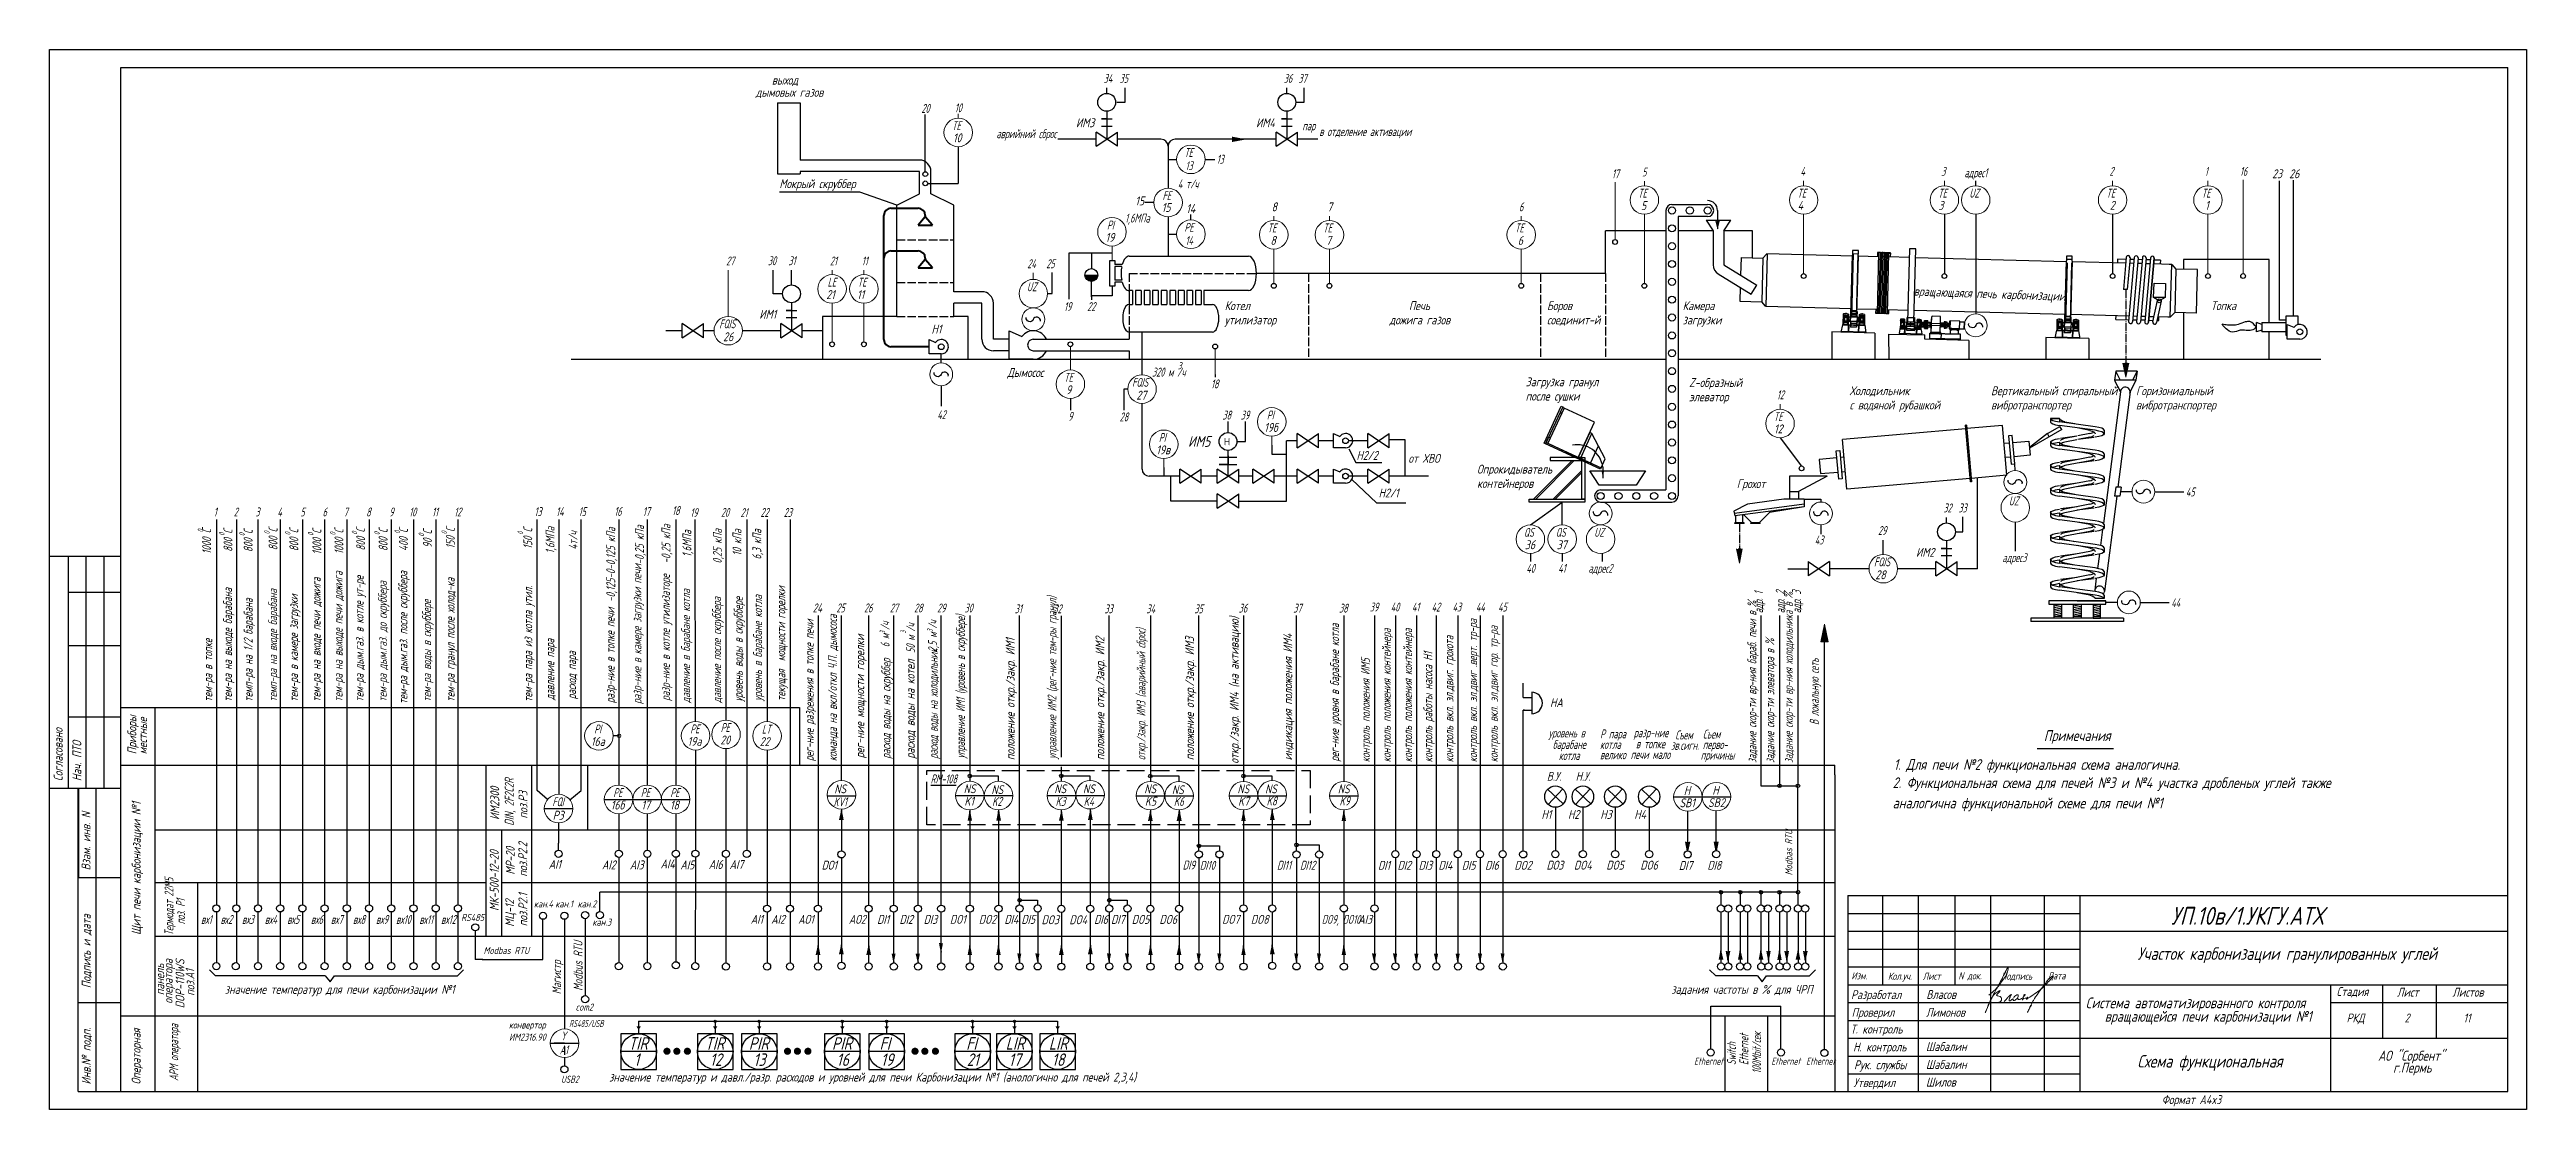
# Model space of a CAD drawing. Header units: millimetres. Extents: x 10 to 704, y -954 to -657.
import ezdxf

# ---------------------------------------------------------------- set-up
doc = ezdxf.new("R2010")
doc.units = ezdxf.units.MM
for name, pattern in [('ACAD_ISO02W100', [15, 12, -3]), ('ACAD_ISO04W100', [30, 24, -3, 0, -3]), ('ACAD_ISO05W100', [33, 24, -3, 0, -3, 0, -3]), ('GOST2.303 4', [7, 5, -2, 0])]:
    doc.linetypes.add(name, pattern=pattern)
for name, color, linetype in [('1', 7, 'Continuous'), ('АСУТП', 7, 'Continuous'), ('проводка', 184, 'Continuous')]:
    doc.layers.add(name, color=color, linetype=linetype)
for name, color, linetype, lineweight in [('MAIN', 7, 'Continuous', 50), ('Основной', 7, 'Continuous', 50), ('Текст', 7, 'Continuous', 50), ('Тонкая', 7, 'Continuous', 30), ('тонкие', 7, 'Continuous', 20), ('图层1轮廓线', 7, 'Continuous', 40), ('图层2双点划线', 5, 'ACAD_ISO05W100', 15), ('轮廓线', 7, 'Continuous', 30)]:
    doc.layers.add(name, color=color, linetype=linetype, lineweight=lineweight)
doc.styles.add('GOST тип А', font='GOST_A.TTF', dxfattribs={"oblique": 15})
doc.styles.add('ROMANC', font='GOST_A.TTF', dxfattribs={"height": 2.5})
doc.styles.get("Standard").update_dxf_attribs({"font": 'GOST_A.TTF', "oblique": 15})
doc.styles.add('TXT', font='ROMANC.SHX', dxfattribs={"height": 4})
doc.styles.add('АСУТП', font='GOST_A.TTF', dxfattribs={"oblique": 15})

msp = doc.modelspace()

# ---------------------------------------------------------------- texts
at = {"color": 7, "linetype": 'Continuous', "oblique": 15}
for s, width, p in [('текущая  мощности горелки', 0.9, (216.14, -839.2)), ('рег-ние уровня в барабане котла', 0.9, (371.36, -856.14)), ('контроль положения контейнера', 0.9, (385.87, -856.33)), ('контроль положения контейнера', 0.9, (391.84, -856.33)), ('контроль вкл. эл.двиг .верт. тр-ра', 0.9, (410.07, -856.33)), ('контроль вкл. эл.двиг гор. тр-ра', 0.9, (415.87, -856.33)), ('задание скор-ти вр-ния бараб. печи в %%%', 0.7, (488.35, -856.49)), ('задание скор-ти вр-ния холодильника в %%%', 0.7, (498.56, -856.49)), ('откр./закр. ИМ3 (аварийный сброс)', 0.8, (317.11, -855.74)), ('контроль работы насоса Н1', 0.9, (397.53, -856.33)), ('контроль вкл. эл.двиг. грохота', 0.9, (403.42, -856.33)), ('контроль положения ИМ5', 0.9, (379.99, -856.33)), ('задание скор-ти элеватора в %%%', 0.7, (493.36, -856.49))]:
    msp.add_text(s, height=2.5, rotation=90, dxfattribs=dict(at, width=width)).set_placement(p)
for s, p in [('откр./закр. ИМ4 (на активацию)', (343.22, -856.75)), ('рег-ние мощности горелки', (238.28, -855.21)), ('положение откр./закр. ИМ1', (280.43, -855.74)), ('положение откр./закр. ИМ2', (305.58, -855.74)), ('положение откр./закр. ИМ3', (330.71, -855.77)), ('индикация положения ИМ4', (358.24, -855.81))]:
    msp.add_text(s, height=2.5, rotation=90, dxfattribs=at).set_placement(p)
for s, p in [('HA', (430.5, -840.88)), ('В.У.', (429.61, -861.51)), ('Н.У.', (437.67, -861.51))]:
    msp.add_text(s, height=2.5, dxfattribs=at).set_placement(p)
for s, width, p in [('уровень в ', 0.8, (430.14, -849.37)), ('барабане', 0.8, (431.27, -852.58)), (' котла', 0.8, (431.9, -855.69)), ('  Р пара ', 0.8, (442.41, -849.63)), ('котла', 0.8, (444.51, -852.58)), ('велико', 0.8, (444.51, -855.49)), ('печи мало', 0.8, (453.11, -855.41)), ('разр-ние', 0.7, (453.95, -849.32)), ('в топке ', 0.7, (454.57, -852.42))]:
    msp.add_text(s, height=2.5, dxfattribs=dict(at, width=width)).set_placement(p)
at = {"linetype": 'Continuous', "oblique": 15}
for s, height, p in [('Примечания', 3, (568.93, -850.35)), ('2. Функциональная схема для печей №3 и №4 участка дробленых углей также ', 3, (526.55, -863.56)), (' 1. Для печи №2 функциональная схема аналогична.', 3, (525.32, -858.45)), ('аналогична функциональной схеме для печи №1', 3, (526.55, -869.24)), ('Н1', 2.5, (428.08, -872.2)), ('Н2', 2.5, (435.53, -872.2)), ('Н3', 2.5, (444.59, -872.2)), ('Н4', 2.5, (454.11, -872.2)), ('УП.10в/1.УКГУ.АТХ', 5, (604.6, -901.86)), ('Участок карбонизации гранулированных углей', 3.5, (595.17, -911.69)), ('Система автоматизированного контроля', 3, (580.67, -925.25)), ('вращающейся печи карбонизации №1', 3, (586, -929.02)), ('Схема функциональная', 3.5, (595.14, -941.86)), ('Формат A4x3', 2.5, (601.98, -952.11))]:
    msp.add_text(s, height=height, dxfattribs=at).set_placement(p)
at = {"color": 0, "linetype": 'Continuous', "style": 'GOST тип А', "oblique": 15}
for s, width, p in [('KV1', 0.8, (229.69, -868.66)), ('K2', 0.9, (274.11, -868.55)), ('K3', 0.9, (291.9, -868.55)), ('K4', 0.9, (299.78, -868.55)), ('K6', 0.9, (325.05, -868.55)), ('K8', 0.9, (351.06, -868.43)), ('K9', 0.9, (371.5, -868.43))]:
    msp.add_text(s, height=2.5, dxfattribs=dict(at, width=width)).set_placement(p)
for p in [(229.87, -865.04), (273.9, -865.25), (291.54, -865.01), (299.58, -865.01), (324.51, -865.28), (350.62, -865.04)]:
    msp.add_text('NS', height=2.5, dxfattribs=at).set_placement(p)
at = {"color": 0, "linetype": 'Continuous', "oblique": 15}
msp.add_text('Modbas RTU ', height=2, rotation=90, dxfattribs=at).set_placement((498.43, -888.01))
for s, height, p in [('DО1', 2.5, (226.32, -886.41)), ('DI1', 2.5, (382.27, -886.45)), ('DI2', 2.5, (387.76, -886.45)), ('DI3', 2.5, (393.66, -886.45)), ('DI4', 2.5, (399.22, -886.45)), ('DI5', 2.5, (405.78, -886.45)), ('DI6', 2.5, (412.3, -886.45)), ('DO2', 2.5, (420.52, -886.45)), ('DО3', 2.5, (429.51, -886.41)), ('DO4', 2.5, (437.21, -886.41)), ('DO5', 2.5, (446.27, -886.41)), ('DO6', 2.5, (455.8, -886.41)), ('DI7', 2.5, (466.61, -886.52)), ('DI8', 2.5, (474.61, -886.46)), ('DI1', 2.5, (241.88, -901.62)), ('DI2', 2.5, (248.15, -901.62)), ('DI3', 2.5, (254.92, -901.62)), ('DI4', 2.5, (277.55, -901.62)), ('DI5', 2.5, (282.31, -901.62)), ('DI6', 2.5, (302.71, -901.62)), ('DI7', 2.5, (307.46, -901.62)), ('Modbas RTU ', 2, (131.56, -910.07)), ('Изм.', 2, (514.98, -917.16)), ('N док.', 2, (544.98, -917.16)), ('Дата', 2, (569.98, -917.16)), ('Разработал', 2.5, (514.89, -922.69)), ('Власов', 2.5, (535.98, -922.64)), ('Стадия', 2.5, (650.98, -921.82)), ('Лист', 2.5, (667.91, -922.01)), ('Листов ', 2.5, (683.43, -922.01)), ('Проверил', 2.5, (515.05, -927.66)), ('Т. контроль', 2.5, (514.73, -932.35)), ('Лимонов', 2.5, (535.88, -927.66)), ('Н. контроль', 2.5, (515.46, -937.35)), ('Шабалин', 2.5, (535.88, -937.25)), ('АО "Сорбент"', 2.8, (662.6, -939.96)), ('Рук. службы', 2.5, (515.73, -942.35)), ('Шабалин', 2.5, (535.88, -942.25)), ('г.Пермь', 2.8, (666.84, -943.29)), ('Утвердил', 2.5, (515.54, -947.35)), ('Шилов', 2.5, (535.88, -947.21))]:
    msp.add_text(s, height=height, dxfattribs=at).set_placement(p)
at = {"color": 0, "linetype": 'Continuous', "oblique": 15, "width": 0.9}
for s, p in [('DI9', (327.52, -886.38)), ('DI10', (332.32, -886.45)), ('DI11', (353.95, -886.43)), ('DI12', (360.41, -886.43))]:
    msp.add_text(s, height=2.5, dxfattribs=at).set_placement(p)
at = {"color": 7, "oblique": 15}
for s, p in [('Кол.уч.', (525.23, -917.26)), ('Лист', (534.99, -917.26)), ('Подпись', (556.98, -917.26))]:
    msp.add_text(s, height=2, dxfattribs=at).set_placement(p)
at = {"layer": '1', "color": 7, "linetype": 'Continuous', "style": 'ROMANC', "oblique": 15}
msp.add_text('ИМ5', height=3, dxfattribs=at).set_placement((329.03, -767.94))
at = {"layer": '1', "color": 7, "linetype": 'Continuous', "style": 'TXT'}
msp.add_text('H', height=2, dxfattribs=at).set_placement((339.08, -767.48))
at = {"layer": '1', "color": 7, "linetype": 'Continuous', "oblique": 15, "width": 0.8}
for s, p in [('зв.сигн.', (464.38, -852.85)), ('Съем ', (465.62, -849.91)), ('причины', (472.73, -855.58)), ('перво-', (473.32, -852.62)), ('Съем ', (473.35, -849.68))]:
    msp.add_text(s, height=2.5, dxfattribs=at).set_placement(p)
at = {"layer": '1', "color": 7, "linetype": 'Continuous', "oblique": 15}
for s, p in [('SB1', (466.79, -868.95)), ('H', (468.01, -865.49)), ('SB2', (474.79, -868.89)), ('H', (476.01, -865.43))]:
    msp.add_text(s, height=2.5, dxfattribs=at).set_placement(p)
at = {"layer": 'MAIN', "color": 7, "linetype": 'Continuous', "lineweight": -3, "oblique": 15}
for s, p in [('выход', (212.38, -666.43)), ('дымовых газов', (207.85, -669.85)), ('Мокрый скруббер', (214.48, -695.45)), ('Дымосос', (278.39, -748.37)), ('Н2/2', (376.24, -771.59)), ('Н2/1', (382.45, -782.12))]:
    msp.add_text(s, height=2.5, dxfattribs=at).set_placement(p)
for s, p in [('Согласовано', (13.58, -861.62)), ('Приборы', (34.24, -854.1)), ('местные', (37.24, -854.1)), ('Нач. ПТО', (18.83, -861.62)), ('Щит печи карбонизации №1', (35.45, -904.72)), ('Взам. инв. N', (21.38, -886.63)), ('Подпись и дата', (21.43, -919.63)), ('Инв.№ подп.', (21.43, -946.63))]:
    msp.add_text(s, height=2.5, rotation=90, dxfattribs=at).set_placement(p)
at = {"layer": 'MAIN', "color": 7, "linetype": 'Continuous', "lineweight": -3, "style": 'GOST тип А', "oblique": 15, "width": 0.9}
msp.add_text('DIN, 2F2C2R', height=2.5, rotation=90, dxfattribs=at).set_placement((140.01, -874.11))
at = {"layer": 'MAIN', "color": 7, "linetype": 'Continuous', "lineweight": -3, "style": 'GOST тип А', "oblique": 15}
for s, p in [('ИМ2300', (135.96, -872.49)), (' поз.Р3', (143.88, -873.39)), ('МК-500-12-20', (135.8, -897.99)), ('МР-20', (140.31, -887.83)), (' поз.Р2.2', (143.8, -889.67)), ('МЦ-12', (140.13, -902.44)), (' поз.Р2.1', (143.84, -903.58))]:
    msp.add_text(s, height=2.5, rotation=90, dxfattribs=at).set_placement(p)
at = {"layer": 'АСУТП', "color": 0, "linetype": 'Continuous', "style": 'АСУТП', "oblique": 15}
for s, height, p in [('значение температур для печи карбонизации №1 ', 2.5, (59.03, -921.22)), ('задания частоты в %%% для ЧРП ', 2.5, (464.49, -921.22)), ('TIR', 3.5, (172.14, -936.87)), ('TIR', 3.5, (193.6, -936.87)), ('PIR', 3.5, (205.94, -936.87)), ('PIR', 3.5, (229.25, -936.87)), ('FI', 3.5, (242.57, -936.87)), ('FI', 3.5, (266.86, -936.87)), ('LIR', 3.5, (277.92, -936.87)), ('LIR', 3.5, (290.02, -936.87)), ('значение температур и давл./разр. расходов и уровней для печи Карбонизации №1 (анологично для печей 2,3,4)', 2.5, (166.76, -945.8)), ('1', 3.5, (173.77, -941.41)), ('12', 3.5, (195, -941.41)), ('13', 3.5, (207.2, -941.41)), ('16', 3.5, (230.51, -941.41)), ('19', 3.5, (242.94, -941.41)), ('21', 3.5, (267.02, -941.41)), ('17', 3.5, (278.77, -941.41)), ('18', 3.5, (290.86, -941.41))]:
    msp.add_text(s, height=height, dxfattribs=at).set_placement(p)
at = {"layer": 'Текст', "lineweight": -3, "oblique": 15}
for s, p in [('РКД', (653.78, -929.23, 10)), ('2', (670.03, -929.23, 10)), ('11', (686.53, -929.23, 10))]:
    msp.add_text(s, height=2.5, dxfattribs=at).set_placement(p)
at = {"layer": 'тонкие', "color": 7, "linetype": 'Continuous', "oblique": 15}
for s, height, width, p in [('34', 2.5, 0.8, (305.37, -665.94)), ('35', 2.5, 0.8, (309.83, -665.94)), ('36', 2.5, 0.8, (355.85, -665.94)), ('37', 2.5, 0.8, (359.94, -665.94)), ('20', 2.5, 0.8, (254.3, -674.35)), ('10', 2.5, 0.8, (263.64, -674.19)), ('TE', 2.5, 0.8, (262.82, -679.2)), ('аврийний сброс', 2.5, 0.8, (275.31, -681.45)), ('пар', 2.5, 0.8, (361.06, -679.24)), ('в отделение активации', 2.5, 0.8, (365.83, -680.85)), ('ТE', 2.5, 0.8, (328.02, -686.73)), ('13', 2.5, 0.8, (337.05, -688.6)), ('4 т/ч', 2.5, 0.8, (326.16, -695.51)), ('13', 2.5, 0.8, (328.3, -690.41)), ('17', 2.5, 0.8, (447.84, -692.69)), ('5', 2.5, 0.8, (456.31, -692.18)), ('4', 2.5, 0.8, (500.7, -691.99)), ('3', 2.5, 0.8, (540.15, -691.99)), ('адрес1', 2.5, 0.8, (546.65, -692.39)), ('2', 2.5, 0.8, (587.3, -691.99)), ('1', 2.5, 0.8, (614.03, -691.99)), ('16', 2.5, 0.8, (623.87, -691.99)), ('FE', 2.5, 0.8, (321.87, -698.81)), ('6', 2.5, 0.8, (421.8, -701.94)), ('TE', 2.5, 0.8, (455.14, -698.11)), ('TE', 2.5, 0.8, (499.79, -698.11)), ('TE', 2.5, 0.8, (539.25, -698.11)), ('UZ', 2.5, 0.8, (548.03, -698.11)), ('TE', 2.5, 0.8, (586.4, -698.11)), ('TE', 2.5, 0.8, (613.13, -698.11)), ('PI', 2.5, 0.8, (306.33, -707.02)), ('1,6МПа', 2.5, 0.8, (311.38, -705.08)), ('PE', 2.5, 0.8, (328.02, -707.69)), ('TE', 2.5, 0.8, (351.28, -707.86)), ('TE', 2.5, 0.8, (366.86, -707.86)), ('TE', 2.5, 0.8, (420.63, -707.86)), ('27', 2.5, 0.8, (199.54, -717.11)), ('21', 2.5, 0.8, (228.64, -717.11)), ('11', 2.5, 0.8, (237.55, -717.11)), ('14', 2.5, 0.8, (328.3, -711.37)), ('LE', 2.5, 0.8, (228, -723.04)), ('TE', 2.5, 0.8, (236.37, -723.04)), ('24', 2.5, 0.8, (283.98, -717.88)), ('UZ', 2.5, 0.8, (283.86, -724.35)), ('25', 2.5, 0.8, (289.29, -717.88)), ('19', 2.5, 0.8, (294.26, -729.88)), ('22', 2.5, 0.8, (300.77, -729.88)), ('FQIS', 2.5, 0.8, (197.64, -734.73)), ('TE', 2.5, 0.8, (294.25, -749.72)), ('FQIS', 2.5, 0.8, (313.35, -751.11)), ('320 м /ч', 2.5, 0.8, (318.94, -748.25)), ('3', 2, 0.8, (326.14, -746.18)), ('18', 2.5, 0.8, (335.47, -751.55)), ('12', 2.5, 0.8, (494.08, -754.62)), ('42', 2.5, 0.8, (258.72, -760.17)), ('9', 2.5, 0.8, (295.42, -760.64)), ('28', 2.5, 0.8, (309.86, -760.8)), ('38', 2.5, 0.8, (338.67, -760.29)), ('39', 2.5, 0.8, (343.79, -760.29)), ('PI', 2.5, 0.8, (351.13, -760.28)), ('TE', 2.5, 0.8, (493.17, -760.74)), ('PI', 2.5, 0.8, (320.86, -766.56)), ('18', 2.5, 0.8, (184.42, -787.04)), ('32', 2.5, 0.8, (540.76, -786.3)), ('33', 2.5, 0.8, (544.98, -786.3)), ('UZ', 2.5, 0.8, (559.11, -784.35)), ('45', 2.5, 0.8, (608.73, -781.83)), ('1', 2.5, 0.8, (55.92, -787.44)), ('2', 2.5, 0.8, (61.52, -787.44)), ('3', 2.5, 0.8, (67.58, -787.44)), ('4', 2.5, 0.8, (73.76, -787.44)), ('5', 2.5, 0.8, (80.2, -787.44)), ('6', 2.5, 0.8, (86.43, -787.44)), ('7', 2.5, 0.8, (92.33, -787.44)), ('8', 2.5, 0.8, (98.66, -787.44)), ('9', 2.5, 0.8, (105.11, -787.44)), ('10', 2.5, 0.8, (110.7, -787.44)), ('11', 2.5, 0.8, (117.1, -787.44)), ('12', 2.5, 0.8, (123.32, -787.44)), ('13', 2.5, 0.8, (145.82, -787.34)), ('14', 2.5, 0.8, (151.89, -787.34)), ('15', 2.5, 0.8, (158.18, -787.34)), ('16', 2.5, 0.8, (168.2, -787.3)), ('17', 2.5, 0.8, (176.19, -787.31)), ('19', 2.5, 0.8, (189.49, -787.63)), ('20', 2.5, 0.8, (198.11, -787.55)), ('21', 2.5, 0.8, (203.58, -787.61)), ('22', 2.5, 0.8, (209.18, -787.58)), ('23', 2.5, 0.8, (215.69, -787.58)), ('QS', 2.5, 0.8, (423.19, -793.15)), ('QS', 2.5, 0.8, (432.12, -793.15)), ('UZ', 2.5, 0.8, (442.88, -793.15)), ('43', 2.5, 0.8, (504.7, -795.29)), ('адрес3', 2.5, 0.8, (557.28, -800.25)), ('40', 2.5, 0.8, (423.86, -803.23)), ('41', 2.5, 0.8, (432.78, -803.23)), ('адрес2', 2.5, 0.8, (441.26, -803.23)), ('FQIS', 2.5, 0.8, (521.32, -801.43)), ('24', 2.5, 0.9, (223.83, -814.32)), ('25', 2.5, 0.8, (230.47, -814.32)), ('26', 2.5, 0.8, (238.22, -814.32)), ('27', 2.5, 0.8, (245.43, -814.35)), ('28', 2.5, 0.8, (252.22, -814.35)), ('29', 2.5, 0.8, (258.7, -814.35)), ('30', 2.5, 0.8, (266.35, -814.36)), ('31', 2.5, 0.8, (280.44, -814.58)), ('32', 2.5, 0.8, (291.27, -814.58)), ('33', 2.5, 0.8, (305.59, -814.58)), ('34', 2.5, 0.8, (317.34, -814.58)), ('35', 2.5, 0.8, (330.79, -814.58)), ('36', 2.5, 0.8, (343.23, -814.39)), ('37', 2.5, 0.8, (358.52, -814.39)), ('38', 2.5, 0.8, (371.36, -814.39)), ('39', 2.5, 0.8, (379.97, -814.08)), ('40', 2.5, 0.8, (385.85, -814.08)), ('41', 2.5, 0.8, (391.77, -814.08)), ('42', 2.5, 0.8, (397.29, -814.08)), ('43', 2.5, 0.8, (403.16, -814.08)), ('44', 2.5, 0.8, (409.71, -814.08)), ('45', 2.5, 0.8, (415.93, -814.08)), ('44', 2.5, 0.8, (604.62, -812.87)), ('РI', 2.5, 0.8, (162.58, -848.26)), ('РE', 2.5, 0.8, (189.5, -848.23)), ('РE', 2.5, 0.8, (198.03, -847.85)), ('LT', 2.5, 0.8, (209.57, -848.31)), ('RM-108', 2.5, 0.8, (256.89, -862.23)), ('FQI', 2.5, 0.8, (150.84, -868.65)), ('РE', 2.5, 0.8, (167.91, -866.08)), ('РE', 2.5, 0.8, (175.64, -866.08)), ('РE', 2.5, 0.8, (183.91, -866.08)), ('вх1', 2.5, 0.7, (52.36, -901.62)), ('вх2', 2.5, 0.7, (57.84, -901.62)), ('вх3', 2.5, 0.7, (63.84, -901.62)), ('вх4', 2.5, 0.7, (70.23, -901.62)), ('вх5', 2.5, 0.7, (76.51, -901.62)), ('вх6', 2.5, 0.7, (83.15, -901.62)), ('вх7', 2.5, 0.7, (88.76, -901.62)), ('вх8', 2.5, 0.7, (94.94, -901.62)), ('вх9', 2.5, 0.7, (101.4, -901.62)), ('вх10', 2.5, 0.7, (107.02, -901.62)), ('вх11', 2.5, 0.7, (113.57, -901.62)), ('вх12', 2.5, 0.7, (119.64, -901.62)), ('RS485', 2, 0.9, (125.28, -900.82)), (' DO9, DO10', 2.5, 0.7, (365.44, -901.59)), ('RS485/USB', 2, 0.7, (155.54, -930.53)), ('A1', 2.5, 0.8, (152.9, -938.13)), ('Y', 2.5, 0.8, (153.21, -934.26)), ('USB2', 2, 0.8, (153.27, -946.16)), ('Ethernet', 2, 0.8, (470.89, -941.1)), ('Ethernet', 2, 0.8, (492.53, -941.1)), ('Ethernet', 2, 0.8, (502.29, -941.1))]:
    msp.add_text(s, height=height, dxfattribs=dict(at, width=width)).set_placement(p)
for s, height, p in [('10', 2.5, (263.15, -682.6)), ('ИМ3', 2.5, (297.61, -678.38)), ('ИМ4', 2.5, (348.09, -678.38)), ('23', 2.5, (632.93, -692.67)), ('26', 2.5, (637.7, -692.67)), ('15', 2.5, (314.24, -700.27)), ('15', 2.5, (321.66, -702.11)), ('14', 2.5, (328.52, -702.42)), ('8', 2.5, (352.45, -701.94)), ('7', 2.5, (368.04, -701.94)), ('5', 2.5, (455.99, -701.59)), ('4', 2.5, (499.92, -701.52)), ('3', 2.5, (539.37, -701.52)), ('2', 2.5, (587.41, -701.52)), ('1', 2.5, (614.14, -701.52)), ('19', 2.5, (305.89, -710.5)), ('8', 2.5, (352.12, -711.34)), ('7', 2.5, (367.71, -711.34)), ('6', 2.5, (421.47, -711.34)), ('21', 2.5, (227.62, -726.52)), ('11', 2.5, (236.24, -726.52)), ('Котел', 2.5, (339.31, -729.63)), ('Печь', 2.5, (390.94, -729.63)), ('Боров', 2.5, (429.64, -729.63)), ('Камера', 2.5, (467.68, -729.63)), ('26', 2.5, (198.72, -738.33)), ('Н1', 2.5, (257.11, -736.2)), ('утилизатор', 2.5, (339.31, -733.63)), ('дожига газов', 2.5, (385.5, -733.63)), ('соединит-й', 2.5, (429.64, -733.63)), ('загрузки', 2.5, (467.68, -733.63)), ('9', 2.5, (294.84, -753.2)), ('27', 2.5, (314.54, -754.71)), ('19б', 2.5, (350.36, -763.76)), ('12', 2.5, (493.3, -764.15)), ('19в', 2.5, (320.12, -770.04)), ('от ХВО', 2.5, (390.8, -772.42)), ('36', 2.5, (423.44, -796.63)), ('37', 2.5, (432.36, -796.63)), ('28', 2.5, (521.69, -805.04)), ('16а', 2.5, (161.64, -851.74)), ('19а', 2.5, (188.74, -851.71)), ('20', 2.5, (197.93, -851.33)), ('22', 2.5, (208.95, -851.79)), ('16б', 2.5, (167.21, -869.57)), ('17', 2.5, (175.79, -869.57)), ('18', 2.5, (183.8, -869.57)), ('NS', 2.5, (266.15, -865)), ('K1', 2.5, (266.34, -868.48)), ('NS', 2.5, (316.76, -865.03)), ('K5', 2.5, (316.95, -868.51)), ('NS', 2.5, (342.87, -865.03)), ('K7', 2.5, (343.06, -868.51)), ('NS', 2.5, (371.01, -865.03)), ('Р3', 2.5, (150.95, -872.42)), (' AI1', 2.5, (148.51, -886.19)), (' AI2', 2.5, (163.46, -886.33)), (' AI3', 2.5, (171.27, -886.34)), (' AI4', 2.5, (179.88, -886.07)), (' AI5', 2.5, (185.42, -886.35)), (' AI6', 2.5, (193.38, -886.22)), (' AI7', 2.5, (199.23, -886.22)), ('кан.4', 2, (145.67, -897.02)), ('кан.1', 2, (151.67, -897.02)), ('кан.2', 2, (157.93, -897.02)), ('кан.3', 2, (162.07, -902.13)), (' AI1', 2.5, (205.14, -901.59)), (' AI2', 2.5, (210.9, -901.59)), (' AО1', 2.5, (218.46, -901.59)), (' AО2', 2.5, (232.65, -901.59)), (' DO1', 2.5, (260.99, -901.59)), (' DO2', 2.5, (269.11, -901.59)), ('DO3', 2.5, (287.97, -901.71)), ('DO4', 2.5, (295.76, -901.71)), (' DO5', 2.5, (311.98, -901.62)), (' DO6', 2.5, (319.73, -901.62)), (' DO7', 2.5, (337.31, -901.59)), (' DO8', 2.5, (345.36, -901.6)), (' AI3', 2.5, (375.45, -901.59)), ('конвертор', 2, (138.65, -930.93)), ('com2', 2, (157.35, -925.93)), ('ИМ2316.90', 2, (138.7, -934.34))]:
    msp.add_text(s, height=height, dxfattribs=at).set_placement(p)
at = {"layer": 'тонкие', "color": 0, "linetype": 'Continuous', "oblique": 15, "width": 0.8}
for s, p in [('30', (211.25, -717.04)), ('31', (217, -717.04)), ('29', (522.45, -792.63))]:
    msp.add_text(s, height=2.5, dxfattribs=at).set_placement(p)
at = {"layer": 'тонкие', "color": 0, "linetype": 'Continuous', "lineweight": 30, "oblique": 15}
msp.add_text('вращающаяся печь карбонизации', height=2.5, rotation=358, dxfattribs=at).set_placement((532.42, -725.55))
msp.add_text('Топка', height=2.5, dxfattribs=at).set_placement((615.75, -729.63))
at = {"layer": 'тонкие', "color": 0, "linetype": 'Continuous', "oblique": 15}
for s, p in [('ИМ1', (208.85, -732.03)), ('ИМ2', (533.09, -798.74))]:
    msp.add_text(s, height=2.5, dxfattribs=at).set_placement(p)
at = {"layer": 'тонкие', "color": 7, "linetype": 'Continuous', "lineweight": -3, "oblique": 15}
for s, p in [('Загрузка гранул', (423.67, -750.98)), ('Z-образный', (469.47, -751.18)), ('после сушки', (423.67, -754.98)), ('элеватор', (469.47, -755.18)), ('Холодильник', (514.48, -753.47)), ('с водяной рубашкой', (514.48, -757.47)), ('Вертикальный спиральный', (554.12, -753.47)), ('вибротранспортер', (554.12, -757.47)), ('вибротранспортер', (594.75, -757.47)), ('Горизониальный', (594.75, -753.47)), ('контейнеров', (410.05, -779.44)), ('Опрокидыватель', (410.05, -775.44)), ('Грохот', (482.84, -779.52))]:
    msp.add_text(s, height=2.5, dxfattribs=at).set_placement(p)
at = {"layer": 'тонкие', "color": 7, "linetype": 'Continuous', "oblique": 15}
for s, height, width, p in [('0', 1.5, 0.9, (52.95, -791.91)), ('1000 C', 2.5, 0.9, (55.18, -797.99)), ('800 C', 2.5, 0.9, (61.17, -797.36)), ('800 C', 2.5, 0.9, (66.83, -797.45)), ('800 C', 2.5, 0.9, (73.81, -796.96)), ('800 C', 2.5, 0.9, (79.64, -797.22)), ('1000 C', 2.5, 0.9, (86.09, -798.14)), ('1000 C', 2.5, 0.9, (92.27, -798.03)), ('800 C', 2.5, 0.9, (98.37, -797.02)), ('800 C', 2.5, 0.9, (104.66, -797.17)), ('0', 1.5, 0.9, (108.12, -792.28)), ('400 C', 2.5, 0.9, (110.35, -797.12)), ('90 C', 2.5, 0.9, (117.09, -796.24)), ('0', 1.5, 0.9, (121.28, -792.45)), ('150 C', 2.5, 0.9, (123.51, -796.47)), ('150 C', 2.5, 0.9, (145.21, -796.57)), ('1,6МПа', 2.5, 0.9, (151.45, -797.85)), ('4т/ч', 2.5, 0.9, (157.9, -796.75)), ('-0,125-0-0,125 кПа', 2.5, 0.9, (168.46, -811.41)), ('-0,25 кПа', 2.5, 0.9, (176.51, -800.88)), ('-0,25 кПа', 2.5, 0.9, (183.95, -800.61)), ('1,6МПа', 2.5, 0.9, (189.81, -798.8)), ('0,25 кПа', 2.5, 0.9, (198.35, -800.65)), ('10 кПа', 2.5, 0.9, (203.85, -798.47)), ('6,3 кПа', 2.5, 0.9, (209.41, -799.52)), ('0', 1.5, 0.9, (58.94, -792.86)), ('0', 1.5, 0.9, (64.61, -792.95)), ('0', 1.5, 0.9, (71.59, -792.46)), ('0', 1.5, 0.9, (77.42, -792.72)), ('0', 1.5, 0.9, (83.86, -792.86)), ('0', 1.5, 0.9, (90.04, -792.75)), ('0', 1.5, 0.9, (96.14, -792.52)), ('0', 1.5, 0.9, (102.43, -792.67)), ('0', 1.5, 0.9, (114.86, -793.07)), ('0', 1.5, 0.9, (142.63, -792.54)), ('тем-ра на входе печи дожига', 2.5, 0.9, (85.89, -839.4)), ('тем-ра на выходе печи дожига', 2.5, 0.9, (92.04, -839.4)), ('тем-ра дым.газ. в котле ут-ре', 2.5, 0.9, (97.93, -839.4)), ('тем-ра дым.газ. до скруббера', 2.5, 0.9, (104.45, -839.4)), ('тем-ра дым.газ. после скруббера', 2.5, 0.9, (110.21, -840.02)), ('тем-ра гранул после холод-ка', 2.5, 0.9, (123.45, -839.4)), ('разр-ние в камере загрузки печи', 2.5, 0.9, (175.83, -840.01)), ('разр-ние в котле утилизаторе', 2.5, 0.9, (183.79, -839.13)), ('тем-ра на выходе барабана', 2.5, 0.9, (61.05, -839.4)), ('темп-ра на 1/2 барабана', 2.5, 0.9, (66.84, -839.4)), ('темп-ра на входе барабана', 2.5, 0.9, (73.71, -839.4)), ('тем-ра в камере загрузки', 2.5, 0.9, (79.56, -839.4)), ('тем-ра воды в скруббере', 2.5, 0.9, (116.87, -839.4)), ('тем-ра пара из котла утил.', 2.5, 0.9, (145.22, -839.44)), ('давление в барабане котла', 2.5, 0.9, (189.47, -839.71)), ('давление после скруббера', 2.5, 0.9, (198.16, -839.71)), ('уровень воды в скруббере', 2.5, 0.9, (204.21, -839.38)), ('уровень в барабане котла', 2.5, 0.9, (209.64, -839.16)), ('адр. 1', 2.5, 0.8, (490.19, -814.58)), ('адр. 2', 2.5, 0.8, (496.27, -814.58)), ('адр. 3', 2.5, 0.8, (500.85, -814.58)), ('разр-ние в топке печи', 2.5, 0.9, (168.3, -839.78)), ('рег-ние разрежения в топке печи', 2.5, 0.9, (224.11, -856.02)), ('команда на вкл/откл Ч.П. дымососа', 2.5, 0.9, (230.61, -856.02)), ('6 м /ч', 2.5, 0.8, (245.36, -824.09)), ('50 м /ч', 2.5, 0.8, (252.53, -825.71)), ('3', 1.5, 0.8, (257.46, -819.83)), ('2,5 м /ч', 2.5, 0.8, (258.69, -825.44)), ('управление ИМ1 (уровень в cкруббере)', 2.5, 0.8, (266.5, -855.28)), ('управление ИМ2 (рег-ние тем-ры гранул)', 2.5, 0.7, (292.15, -855.41)), ('тем-ра в топке', 2.5, 0.9, (55.52, -839.4)), ('давление пара ', 2.5, 0.9, (151.39, -838.9)), ('расход пара ', 2.5, 0.9, (157.48, -838.67)), ('3', 1.5, 0.8, (244.13, -820.33)), ('3', 1.5, 0.8, (249.96, -820.25)), ('расход воды на холодильник ', 2.5, 0.8, (258.88, -855.34)), ('расход воды на скруббер', 2.5, 0.9, (245.61, -855.34)), ('В локальную сеть', 2.5, 0.8, (505.83, -845.89)), ('Термодат 22М5', 2.5, 0.7, (44.63, -904.85)), ('поз. Р1', 2.5, 0.8, (47.88, -901.74)), ('Modbus RTU ', 2.5, 0.9, (159.31, -920.37)), ('Магиcтр', 2.5, 0.9, (153.3, -921.36)), ('АРМ оператора', 2.5, 0.8, (45.99, -945.61)), ('Switch', 2.5, 0.8, (482.61, -941.19)), ('Ethernet ', 2.5, 0.8, (486.1, -941.19)), (' 100Mbit/сек', 2.5, 0.8, (489.68, -944.63))]:
    msp.add_text(s, height=height, rotation=90, dxfattribs=dict(at, width=width)).set_placement(p)
for s, p in [('расход воды на котел ', (252.4, -855.34)), ('панель ', (42.04, -921.59)), (' оператора', (44.38, -925.27)), ('DOP-110WS ', (47.72, -925.27)), (' поз.A1', (50.52, -923.05)), ('Операторная', (35.42, -946.64))]:
    msp.add_text(s, height=2.5, rotation=90, dxfattribs=at).set_placement(p)

# ---------------------------------------------------------------- blocks, each defined once
blk = doc.blocks.new('Власов')
at = {"layer": 'проводка', "lineweight": 18}
for points in [[(-0.58, 2.47), (1.27, 4.07), (2.73, 5.82), (3.82, 7.33), (4.64, 9.02), (4.84, 10.28), (4.04, 8.93), (3.16, 7.2), (1.39, 3.86), (0.52, 2.26), (-1.55, -2.37), (-0.72, -0.35), (0.34, 1.8), (1.73, 3.31), (2.62, 3.78), (2.31, 3.3), (1.91, 2.96), (1.61, 2.44), (2.21, 2.21), (2.85, 1.83), (2.99, 1.4), (2.77, 0.75), (2.36, 0.49), (2.18, 0.43), (2.07, 0.4), (1.98, 0.4)], [(3.73, 0.66), (4.37, 1.39), (4.91, 2.01), (5.22, 2.29), (5.78, 2.66), (5.59, 2.28), (5.16, 1.05), (5.19, 0.9), (5.7, 1.1), (6.25, 1.38), (6.27, 1.2), (6.3, 1.02), (7.02, 1.21), (7.63, 2.13), (7.63, 2.52), (6.76, 2.22), (6.42, 1.7)]]:
    blk.add_spline(points, degree=3, dxfattribs=at)
for points, knots in [([(9.73, 1.6), (9.73, 1.6), (10.28, 1.61), (10.33, 1.73), (10.3, 1.95), (10.1, 1.88), (9.94, 1.44), (9.82, 1.2), (10.65, 1.75), (14.06, 4.01), (14.83, 4.98), (18.2, 8.2), (16.58, 7.61), (15.42, 5.89), (12.84, 2.54), (12.14, 1.35), (11.17, -0.37), (10.2, -2.51), (10.72, -1.41), (10.96, -1), (11.17, -0.6), (11.31, -0.38), (11.4, -0.29)], [5.202172, 5.202172, 5.202172, 5.202172, 5.207482, 5.981017, 6.074049, 6.477149, 7.534813, 8.416864, 10.873297, 16.080912, 19.105162, 21.731982, 23.469351, 25.755203, 29.311429, 34.513333, 38.416271, 38.862024, 39.053994, 43.961574, 49.897464, 51.239132, 51.239132, 51.239132, 51.239132]), ([(7.53, 1.66), (7.5, 1.54), (7.54, 1.28), (8.01, 1.24), (8.83, 1.57), (9.1, 2.08), (9.9, 2.69), (9.43, 2.64), (9.3, 2.52), (9.14, 2.21), (9.04, 1.25), (8.71, 1.13), (8.92, 1.39), (9.3, 1.54), (9.6, 1.6)], [0, 0, 0, 0, 0.614094, 1.118723, 1.807789, 3.045572, 4.744461, 5.191863, 5.576495, 6.389957, 8.441618, 9.345517, 10.182193, 10.758393, 10.758393, 10.758393, 10.758393])]:
    blk.add_open_spline(points, degree=3, knots=knots, dxfattribs=at)

# ---------------------------------------------------------------- hatches: boundary and pattern name
msp.add_hatch(color=0).paths.add_polyline_path([(478.17, -704.34), (477.46, -704.85), (476.75, -704.34), (477.46, -707.06)])
h = msp.add_hatch(color=256)
h.paths.add_polyline_path([(592.71, -744.46), (591.91, -744.46), (591.91, -748.45)])
h.paths.add_polyline_path([(591.91, -748.46), (591.91, -748.45), (591.91, -744.46), (591.11, -744.46)])
h = msp.add_hatch(color=256)
h.paths.add_polyline_path([(484.39, -796.52), (483.59, -796.52), (483.59, -800.51)])
h.paths.add_polyline_path([(483.59, -800.52), (483.59, -800.51), (483.59, -796.52), (482.79, -796.52)])
h = msp.add_hatch(color=256)
h.paths.add_polyline_path([(506.46, -822.62), (507.46, -822.62), (507.46, -817.63)])
h.paths.add_polyline_path([(507.46, -822.62), (508.46, -822.62), (507.46, -817.62), (507.46, -817.63)])
at = {"layer": '1', "linetype": 'Continuous'}
msp.add_hatch(color=7, dxfattribs=at).paths.add_polyline_path([(300.15, -719.79, 1), (303.75, -719.79)])
at = {"layer": 'АСУТП'}
for points in [[(175.64, -930.36), (175.04, -931.36), (174.44, -930.36)], [(197.09, -930.36), (196.49, -931.36), (195.89, -930.36)], [(209.43, -930.36), (208.83, -931.36), (208.23, -930.36)], [(232.73, -930.36), (232.13, -931.36), (231.53, -930.36)], [(245.16, -930.36), (244.56, -931.36), (243.96, -930.36)], [(269.24, -930.36), (268.64, -931.36), (268.04, -930.36)], [(280.99, -930.36), (280.39, -931.36), (279.79, -930.36)], [(293.09, -930.36), (292.49, -931.36), (291.89, -930.36)]]:
    msp.add_hatch(color=0, dxfattribs=at).paths.add_polyline_path(points)
at = {"layer": 'тонкие', "linetype": 'Continuous', "lineweight": 30}
msp.add_hatch(color=7, dxfattribs=at).paths.add_polyline_path([(341.39, -681.02), (341.39, -682.52), (345.39, -681.77)])
at = {"layer": '图层1轮廓线', "lineweight": 30}
h = msp.add_hatch(dxfattribs=at)
h.set_pattern_fill('LINE', color=0, scale=0.016, angle=46.5, style=0)
h.set_pattern_definition([(133.5, (207.59337, -887.921716), (0.036849018, 0.0349684124), [])])
h.paths.add_polyline_path([(528.69, -734.42), (528.71, -734.4), (529.25, -734.42), (529.24, -734.82), (528.72, -734.81), (528.72, -734.77, 0.414214), (528.69, -734.72)])
h.paths.add_polyline_path([(529.25, -734.42), (529.8, -734.43), (529.81, -734.45), (529.8, -734.75, 0.414214), (529.76, -734.79), (529.76, -734.83), (529.24, -734.82)])
h = msp.add_hatch(dxfattribs=at)
h.set_pattern_fill('LINE', color=0, scale=0.016, angle=46.5, style=0)
h.set_pattern_definition([(133.5, (537.73209, -739.890027), (0.03684902, 0.03496841), [])])
h.paths.add_polyline_path([(528.75, -732.17), (529.07, -732.17), (529.11, -732.13), (529.26, -732.14), (529.25, -732.3), (529.26, -732.3), (529.26, -732.47), (528.94, -732.46, 0.414214), (528.9, -732.49), (528.74, -732.49)])
h.paths.add_polyline_path([(529.36, -732.3), (529.36, -732.3), (529.37, -732.14), (529.51, -732.15), (529.55, -732.19), (529.87, -732.19), (529.86, -732.51), (529.7, -732.51, 0.414214), (529.67, -732.48), (529.35, -732.47)])
h = msp.add_hatch(dxfattribs=at)
h.set_pattern_fill('LINE', color=0, scale=0.016, angle=46.5, style=0)
h.set_pattern_definition([(133.5, (212.23178, -888.043177), (0.036849018, 0.0349684124), [])])
h.paths.add_polyline_path([(533.33, -734.54), (533.35, -734.53), (533.89, -734.54), (533.88, -734.94), (533.36, -734.93), (533.36, -734.89, 0.414214), (533.32, -734.85)])
h.paths.add_polyline_path([(533.89, -734.54), (534.44, -734.55), (534.45, -734.57), (534.44, -734.88, 0.414214), (534.4, -734.91), (534.4, -734.95), (533.88, -734.94)])
h = msp.add_hatch(dxfattribs=at)
h.set_pattern_fill('LINE', color=0, scale=0.016, angle=46.5, style=0)
h.set_pattern_definition([(133.5, (542.3705, -740.01149), (0.03684902, 0.03496841), [])])
h.paths.add_polyline_path([(533.39, -732.29), (533.71, -732.29), (533.75, -732.26), (533.9, -732.26), (533.89, -732.42), (533.9, -732.42), (533.9, -732.59), (533.58, -732.58, 0.414214), (533.54, -732.61), (533.38, -732.61)])
h.paths.add_polyline_path([(534, -732.42), (534, -732.42), (534.01, -732.26), (534.15, -732.27), (534.19, -732.31), (534.51, -732.32), (534.5, -732.64), (534.34, -732.63, 0.414214), (534.31, -732.6), (533.99, -732.59)])

# ---------------------------------------------------------------- linework, layer by layer
for p, q in [((9.92, -953.61), (9.92, -656.61)), ((9.92, -656.61), (704.21, -656.61)), ((704.21, -656.61), (704.21, -953.61)), ((309.11, -671.39), (311.44, -671.39)), ((311.44, -671.39), (311.44, -667.35)), ((359.22, -671.39), (361.55, -671.39)), ((361.55, -671.39), (361.55, -667.35)), ((255.38, -690.85), (255.37, -674.77)), ((264.62, -683.85), (264.62, -694.11)), ((256.05, -694.11), (264.62, -694.11)), ((323.44, -687.41), (325.84, -687.41)), ((333.83, -687.39), (336.58, -687.39)), ((549.83, -694.77), (549.83, -693.37)), ((634.96, -732.48), (634.96, -693.37)), ((638.89, -731.27), (638.89, -693.24)), ((237.02, -696.58), (214.51, -696.58)), ((247.37, -700.25), (237.02, -696.58)), ((319.44, -699.47), (316.95, -699.47)), ((329.83, -704.35), (329.83, -702.81)), ((301.95, -713.7), (295.66, -713.7)), ((295.66, -713.7), (295.66, -726.59)), ((307.81, -713.7), (301.95, -713.7)), ((323.44, -708.37), (325.84, -708.37)), ((212.72, -725.05), (212.72, -718.45)), ((217.88, -722.55), (217.88, -718.45)), ((290.98, -725.01), (290.98, -719.12)), ((215.38, -725.05), (212.72, -725.05)), ((289.67, -725.01), (290.98, -725.01)), ((307.81, -725.61), (301.95, -725.61)), ((307.81, -722.91), (307.81, -725.61)), ((636.69, -732.48), (634.96, -732.48)), ((259.86, -744.43), (259.86, -741.88)), ((336.65, -747.66), (336.65, -748.45)), ((259.86, -750.83), (259.86, -756.55)), ((296.05, -754.38), (296.05, -757.63)), ((312.15, -751.76), (311, -751.76)), ((311, -751.76), (311, -757.68)), ((352.51, -767.46), (352.51, -770)), ((352.51, -770), (356.63, -770)), ((374.1, -768.46), (376.08, -772.34)), ((494.98, -765.4), (501.01, -773.31)), ((322.24, -773.74), (322.24, -776.28)), ((374.97, -777.07), (381.87, -783.61)), ((376.08, -772.34), (381.97, -772.34)), ((381.97, -772.34), (383.37, -772.34)), ((560.92, -774.61), (560.75, -772.69)), ((381.87, -783.61), (390.07, -783.61)), ((425, -789.81), (433.92, -783.41)), ((433.92, -789.81), (433.92, -783.41)), ((501.79, -782.62), (506.45, -782.62)), ((506.45, -782.62), (506.45, -783.41)), ((593.65, -780.5), (590.41, -780.5)), ((600.05, -780.5), (608.18, -780.5)), ((190.93, -844.89), (190.88, -788.33)), ((506.45, -789.81), (506.45, -792.45)), ((546.19, -791.75), (546.19, -787.51)), ((560.92, -789.01), (560.92, -797.13)), ((425, -797.81), (425, -800.1)), ((433.92, -797.81), (433.92, -800.1)), ((445.16, -797.81), (445.16, -800.1)), ((523.92, -798.09), (523.92, -794.05)), ((544.14, -791.75), (546.19, -791.75)), ((589.55, -811.55), (586.3, -811.55)), ((595.95, -811.55), (604.07, -811.55)), ((281.79, -896.32), (281.79, -815.18)), ((306.95, -896.32), (306.95, -815.18)), ((332.08, -881.14), (332.08, -815.18)), ((359.44, -881.18), (359.44, -815.18)), ((381.29, -815.18), (381.29, -896.29)), ((387.17, -815.18), (387.17, -881.08)), ((393.11, -815.18), (393.11, -881.08)), ((398.63, -815.18), (398.63, -881.08)), ((404.69, -815.18), (404.69, -881.08)), ((410.9, -815.18), (410.9, -881.08)), ((417.24, -815.18), (417.24, -881.08)), ((489.61, -815.18), (489.61, -862.93)), ((494.81, -815.18), (494.81, -862.93)), ((500, -815.18), (500, -862.93)), ((507.49, -936.81), (507.49, -822.62)), ((422.99, -838.22), (422.99, -834.18)), ((220.16, -840.98), (220.16, -857.12)), ((169.59, -848.92), (167.9, -848.92)), ((422.99, -851.79), (422.99, -851.79)), ((567.01, -852.49), (588.43, -852.49)), ((510.34, -859.81), (510.34, -857.12)), ((165.4, -866.74), (173.4, -866.74)), ((173.4, -866.74), (181.4, -866.74)), ((181.4, -866.74), (189.4, -866.74)), ((256.91, -862.73), (264.01, -862.73)), ((263.87, -865.68), (271.87, -865.68)), ((271.92, -865.68), (279.92, -865.68)), ((314.48, -865.71), (322.47, -865.71)), ((322.53, -865.71), (330.53, -865.71)), ((340.59, -865.71), (348.59, -865.71)), ((368.72, -865.71), (376.72, -865.71)), ((434.2, -867.99), (429.82, -863.89)), ((434.06, -863.75), (429.95, -868.13)), ((441.9, -867.99), (437.53, -863.89)), ((441.76, -863.75), (437.66, -868.13)), ((450.96, -867.99), (446.58, -863.89)), ((450.82, -863.75), (446.72, -868.13)), ((460.49, -867.99), (456.11, -863.89)), ((460.35, -863.75), (456.24, -868.13)), ((465.16, -866.05), (473.16, -866.05)), ((469.16, -862.03), (469.16, -862.03)), ((473.16, -865.99), (481.16, -865.99)), ((477.16, -861.98), (477.16, -861.98)), ((489.61, -862.93), (494.81, -862.93)), ((489.61, -862.93), (494.81, -862.93)), ((494.81, -862.93), (500, -862.93)), ((500, -892.74), (500, -862.93)), ((148.6, -869.3), (156.6, -869.3)), ((152.6, -873.3), (152.6, -879.04)), ((432.01, -868.94), (432.01, -881.08)), ((439.72, -868.94), (439.72, -881.08)), ((448.77, -868.94), (448.77, -881.08)), ((458.3, -868.94), (458.3, -881.08)), ((152.6, -880.97), (152.6, -879.04)), ((152.6, -879.04), (152.6, -879.04)), ((332.08, -879.78), (337.83, -879.78)), ((337.83, -879.78), (337.83, -881.14)), ((359.44, -879.49), (365.78, -879.49)), ((365.78, -879.49), (365.78, -881.18)), ((169.47, -882.97), (169.47, -912.48)), ((177.47, -882.98), (177.47, -912.48)), ((185.47, -882.96), (185.47, -912.21)), ((190.95, -882.95), (190.9, -912.48)), ((199.51, -882.99), (199.5, -912.57)), ((332.08, -883.14), (332.08, -912.56)), ((337.86, -883.14), (337.86, -912.56)), ((359.44, -883.18), (359.44, -912.53)), ((365.81, -883.18), (365.81, -912.53)), ((387.17, -883.08), (387.17, -912.53)), ((393.11, -883.08), (393.11, -912.57)), ((398.63, -883.08), (398.63, -912.53)), ((404.69, -883.08), (404.69, -912.57)), ((410.92, -883.08), (410.92, -912.53)), ((417.26, -883.08), (417.26, -912.53)), ((131.9, -890.02), (132.2, -890.02)), ((164.18, -898.16), (164.18, -892.74)), ((477.2, -892.74), (164.18, -892.74)), ((281.8, -895), (286.86, -895)), ((286.86, -895), (286.86, -896.32)), ((306.95, -895), (312.02, -895)), ((312.02, -895), (312.02, -896.32)), ((500, -892.74), (469.21, -892.74)), ((478.43, -892.74), (478.43, -896.32)), ((483.81, -892.74), (483.81, -896.32)), ((489.61, -892.74), (489.61, -896.32)), ((494.81, -892.74), (494.81, -896.32)), ((500, -892.74), (500, -896.32)), ((56.67, -898.27), (56.67, -912.48)), ((62.27, -898.27), (62.27, -912.48)), ((68.33, -898.27), (68.33, -912.48)), ((74.56, -898.27), (74.56, -912.48)), ((80.78, -898.27), (80.78, -912.48)), ((87.01, -898.27), (87.01, -912.48)), ((93.24, -898.27), (93.24, -912.48)), ((99.47, -898.27), (99.47, -912.48)), ((105.7, -898.27), (105.7, -912.48)), ((111.93, -898.27), (111.93, -912.48)), ((118.16, -898.27), (118.16, -912.48)), ((124.38, -898.27), (124.38, -912.48)), ((148.21, -911.55), (148.21, -900.33)), ((154.22, -900.33), (154.22, -931.05)), ((160.04, -900.16), (160.04, -921.72)), ((211.04, -898.34), (211.04, -912.55)), ((217.47, -898.36), (217.47, -912.57)), ((225.32, -898.36), (225.32, -912.57)), ((231.89, -895.87), (231.89, -912.37)), ((239.51, -898.36), (239.51, -912.57)), ((267.87, -898.36), (267.87, -912.57)), ((275.92, -898.36), (275.92, -912.57)), ((281.79, -898.32), (281.79, -912.53)), ((286.89, -898.32), (286.89, -912.53)), ((293.53, -898.39), (293.53, -912.6)), ((301.63, -898.39), (301.63, -912.6)), ((306.95, -898.32), (306.95, -912.53)), ((312.05, -898.32), (312.05, -912.53)), ((318.47, -898.39), (318.47, -912.6)), ((326.53, -898.39), (326.53, -912.6)), ((344.59, -898.28), (344.59, -912.6)), ((352.64, -898.29), (352.64, -912.37)), ((372.72, -898.28), (372.72, -912.6)), ((381.29, -898.29), (381.29, -912.53)), ((478.43, -898.32), (478.43, -912.53)), ((480.44, -898.32), (480.44, -912.53)), ((483.83, -898.32), (483.83, -912.53)), ((485.84, -898.32), (485.84, -912.53)), ((489.64, -898.32), (489.64, -912.53)), ((491.76, -898.32), (491.76, -912.53)), ((494.84, -898.32), (494.84, -912.53)), ((496.88, -898.32), (496.88, -912.53)), ((500.04, -898.32), (500.04, -912.53)), ((502.08, -898.32), (502.08, -912.53)), ((129.24, -903.57), (129.24, -911.55)), ((54.73, -914.48), (56.44, -916.13)), ((87.2, -916.13), (56.44, -916.13)), ((87.2, -916.13), (88.55, -917.86)), ((88.55, -917.86), (89.8, -916.13)), ((89.8, -916.13), (124.25, -916.13)), ((125.96, -914.48), (124.25, -916.13)), ((131.36, -911.55), (129.24, -911.55)), ((131.19, -911.55), (148.21, -911.55)), ((475.24, -914.48), (476.95, -916.13)), ((488.67, -916.13), (476.95, -916.13)), ((488.67, -916.13), (489.94, -917.86)), ((489.94, -917.86), (491.19, -916.13)), ((491.19, -916.13), (503.21, -916.13)), ((504.92, -914.48), (503.21, -916.13)), ((29.92, -927.36), (66.9, -927.36)), ((475.54, -936.65), (475.54, -924.69)), ((475.54, -924.69), (495.25, -924.69)), ((495.25, -936.65), (495.25, -924.69)), ((150.27, -935.05), (158.27, -935.05)), ((154.27, -935.05), (151.35, -935.05)), ((154.22, -935.98), (154.22, -938.31)), ((154.22, -939.05), (154.22, -941.38)), ((704.21, -953.61), (9.92, -953.61))]:
    msp.add_line(p, q)
at = {"lineweight": 30}
for p, q in [((29.92, -948.61), (29.92, -661.61)), ((29.92, -661.61), (698.98, -661.61)), ((698.98, -948.63), (698.98, -661.61)), ((213.96, -671.55), (213.96, -691.4)), ((213.96, -671.55), (220.36, -671.55)), ((220.36, -671.55), (220.36, -687.57)), ((213.96, -691.4), (220.36, -691.4)), ((253.77, -687.57), (220.36, -687.57)), ((253.77, -690.77), (220.36, -690.77)), ((220.36, -690.77), (220.36, -691.4)), ((253.77, -697.05), (253.77, -690.77)), ((256.97, -697.05), (256.97, -690.77)), ((247.37, -700.25), (253.77, -697.05)), ((247.37, -731.41), (247.37, -700.25)), ((263.37, -700.25), (256.97, -697.05)), ((263.37, -724.47), (263.37, -700.25)), ((462.99, -701.71), (462.99, -780.01)), ((466.39, -703.41), (466.39, -781.71)), ((476.23, -707.41), (476.23, -716.94)), ((479.23, -707.41), (479.23, -716.94)), ((312.51, -714.5), (345.98, -714.5)), ((307.1, -722.91), (307.1, -715.76)), ((307.1, -715.76), (308.53, -715.76)), ((308.53, -715.76), (308.53, -716.86)), ((310.61, -716.86), (308.53, -716.86)), ((308.53, -717.45), (308.53, -721.22)), ((310.47, -717.45), (308.53, -717.45)), ((310.47, -721.22), (308.53, -721.22)), ((308.53, -721.82), (308.53, -722.91)), ((310.61, -721.82), (308.53, -721.82)), ((477.66, -719.49), (486.88, -725.17)), ((479.23, -716.94), (488.45, -722.61)), ((271.26, -724.47), (263.37, -724.47)), ((263.37, -731.41), (263.37, -727.67)), ((271.26, -727.67), (263.37, -727.67)), ((271.26, -737.81), (271.26, -727.67)), ((274.46, -737.81), (274.46, -727.67)), ((308.53, -722.91), (307.1, -722.91)), ((313.51, -724.17), (312.51, -724.17)), ((312.51, -728.04), (313.51, -728.04)), ((313.51, -724.17), (313.51, -728.04)), ((315.91, -724.17), (314.31, -724.17)), ((314.31, -724.17), (314.31, -728.04)), ((314.31, -728.04), (315.91, -728.04)), ((315.91, -724.17), (315.91, -728.04)), ((318.31, -724.17), (316.71, -724.17)), ((316.71, -724.17), (316.71, -728.04)), ((316.71, -728.04), (318.31, -728.04)), ((318.31, -724.17), (318.31, -728.04)), ((320.71, -724.17), (319.11, -724.17)), ((319.11, -724.17), (319.11, -728.04)), ((319.11, -728.04), (320.71, -728.04)), ((320.71, -724.17), (320.71, -728.04)), ((323.11, -724.17), (321.51, -724.17)), ((321.51, -724.17), (321.51, -728.04)), ((321.51, -728.04), (323.11, -728.04)), ((323.11, -724.17), (323.11, -728.04)), ((325.51, -724.17), (323.91, -724.17)), ((323.91, -724.17), (323.91, -728.04)), ((323.91, -728.04), (325.51, -728.04)), ((325.51, -724.17), (325.51, -728.04)), ((327.91, -724.17), (326.31, -724.17)), ((326.31, -724.17), (326.31, -728.04)), ((326.31, -728.04), (327.91, -728.04)), ((327.91, -724.17), (327.91, -728.04)), ((330.31, -724.17), (328.71, -724.17)), ((328.71, -724.17), (328.71, -728.04)), ((328.71, -728.04), (330.31, -728.04)), ((330.31, -724.17), (330.31, -728.04)), ((332.71, -724.17), (331.11, -724.17)), ((331.11, -724.17), (331.11, -728.04)), ((331.11, -728.04), (332.71, -728.04)), ((332.71, -724.17), (332.71, -728.04)), ((345.98, -724.17), (333.51, -724.17)), ((333.51, -724.17), (333.51, -728.04)), ((333.51, -728.04), (335.89, -728.04)), ((247.37, -731.41), (226.6, -731.41)), ((226.6, -731.41), (226.6, -743.41)), ((267.37, -731.41), (263.37, -731.41)), ((267.37, -743.41), (267.37, -731.41)), ((335.89, -735.77), (312.51, -735.77)), ((630.03, -733.14), (636.73, -733.14)), ((636.73, -735.7), (630.03, -735.7)), ((636.73, -733.14), (636.73, -735.7)), ((278.87, -737.81), (274.46, -737.81)), ((278.87, -741.01), (274.46, -741.01)), ((285.67, -737.81), (312.51, -737.81)), ((285.67, -741.01), (312.51, -741.01)), ((589.07, -746.78), (588.75, -749.3)), ((594.75, -749.3), (588.75, -749.3)), ((588.75, -749.35), (590.38, -752.57)), ((595.07, -746.73), (589.07, -746.73)), ((589.07, -746.82), (590.33, -749.3)), ((594.75, -749.3), (593.11, -752.57)), ((595.07, -746.73), (593.79, -749.3)), ((595.07, -746.78), (594.75, -749.3)), ((590.38, -752.57), (585.62, -789.38)), ((593.11, -752.57), (589.68, -779.21)), ((547.04, -762.85), (512.47, -765.88)), ((547.25, -761.83), (546.95, -761.86)), ((548.35, -777.79), (546.95, -761.86)), ((547.25, -761.83), (548.64, -777.77)), ((557.3, -761.95), (547.34, -762.83)), ((558.52, -775.9), (557.3, -761.95)), ((573.93, -763.1), (564.88, -768.32)), ((569.96, -764.23), (573.43, -762.23)), ((570.8, -759.98), (573.3, -759.98)), ((573.3, -759.98), (570.8, -759.98)), ((570.8, -759.98), (570.8, -760.98)), ((573.3, -760), (573.3, -760.95)), ((583.3, -762.3), (573.3, -760.95)), ((583.3, -763.3), (573.3, -761.95)), ((573.93, -763.1), (573.43, -762.23)), ((577.58, -761.53), (574.8, -760.98)), ((581.8, -763.32), (578.3, -762.63)), ((585.8, -763.28), (585.8, -764.28)), ((510.74, -769.04), (511.74, -768.95)), ((511.44, -777.01), (510.74, -769.04)), ((511.74, -768.95), (512.43, -776.92)), ((513.69, -779.82), (512.47, -765.88)), ((557.74, -766.93), (559.23, -766.8)), ((560.05, -764.72), (559.06, -764.81)), ((559.06, -764.81), (559.75, -772.78)), ((560.75, -772.69), (560.05, -764.72)), ((560.23, -766.72), (564.71, -766.32)), ((565.06, -770.31), (560.57, -770.7)), ((564.71, -766.32), (565.06, -770.31)), ((569.96, -764.23), (564.87, -768.08)), ((570.46, -765.1), (569.96, -764.23)), ((570.8, -766.58), (570.8, -767.58)), ((573.3, -766.6), (573.3, -767.55)), ((583.3, -768.9), (573.3, -767.55)), ((583.3, -769.9), (573.3, -768.55)), ((578.15, -764.95), (573.6, -765.56)), ((578.15, -764.96), (574.8, -765.62)), ((578.15, -765.96), (574.8, -766.62)), ((577.58, -768.13), (574.8, -767.58)), ((581.8, -769.91), (578.3, -769.22)), ((581.8, -764.24), (578.45, -764.9)), ((581.8, -765.24), (578.45, -765.9)), ((583, -765.29), (578.45, -765.91)), ((585.8, -769.87), (585.8, -770.87)), ((508.2, -776.18), (497.59, -776.18)), ((497.59, -776.18), (497.59, -780.49)), ((508.2, -776.18), (500.19, -780.49)), ((510.91, -771.03), (505.93, -771.47)), ((505.93, -771.47), (506.28, -775.45)), ((506.28, -775.45), (511.26, -775.02)), ((512.43, -776.92), (511.44, -777.01)), ((512.75, -770.87), (511.91, -770.94)), ((512.26, -774.93), (513.1, -774.86)), ((548.26, -776.8), (513.69, -779.82)), ((558.52, -775.9), (548.56, -776.77)), ((559.58, -770.79), (558.08, -770.92)), ((559.75, -772.78), (560.75, -772.69)), ((570.8, -773.17), (570.8, -774.17)), ((573.3, -773.2), (573.3, -774.15)), ((583.3, -775.49), (573.3, -774.15)), ((583.3, -776.49), (573.3, -775.15)), ((578.3, -771.52), (573.6, -772.16)), ((581.8, -770.83), (574.8, -772.21)), ((581.8, -771.83), (574.8, -773.21)), ((577.58, -774.72), (574.8, -774.18)), ((581.8, -777.43), (574.8, -778.81)), ((583, -771.89), (578.3, -772.52)), ((581.8, -776.51), (578.3, -775.82)), ((585.8, -776.47), (585.8, -777.47)), ((444.69, -780.01), (462.99, -780.01)), ((444.69, -783.41), (464.69, -783.41)), ((485.83, -783.98), (481.99, -785.98)), ((501.79, -784.02), (482.2, -786.6)), ((496.09, -782.62), (485.83, -783.98)), ((501.79, -782.62), (496.09, -782.62)), ((497.59, -780.49), (500.19, -780.49)), ((497.59, -780.49), (497.59, -782.62)), ((500.19, -780.49), (500.19, -782.62)), ((501.79, -782.62), (501.79, -784.72)), ((548.64, -777.77), (548.35, -777.79)), ((570.8, -779.77), (570.8, -780.77)), ((573.3, -778.79), (573.3, -778.79)), ((573.3, -779.79), (573.3, -780.75)), ((583.3, -782.09), (573.3, -780.75)), ((583.3, -783.09), (573.3, -781.75)), ((578.3, -778.12), (573.6, -778.75)), ((581.8, -778.43), (574.8, -779.81)), ((577.58, -781.32), (574.8, -780.77)), ((581.8, -784.03), (574.8, -785.41)), ((583, -778.49), (578.3, -779.12)), ((581.8, -783.11), (578.3, -782.42)), ((585.8, -783.07), (585.8, -784.07)), ((589.35, -781.78), (585.91, -808.47)), ((589.07, -779.21), (588.74, -781.78)), ((590.25, -781.78), (588.75, -781.78)), ((590.58, -779.21), (589.07, -779.21)), ((590.58, -779.21), (590.25, -781.78)), ((481.99, -785.98), (482.29, -787.29)), ((501.79, -784.72), (482.29, -787.29)), ((482.29, -789.42), (482.29, -789.22)), ((484.89, -789.22), (482.29, -789.22)), ((484.89, -789.42), (482.29, -789.42)), ((482.59, -789.22), (482.59, -787.25)), ((484.59, -789.22), (484.59, -786.99)), ((487.09, -789.22), (484.82, -786.96)), ((484.89, -789.42), (484.89, -789.22)), ((486.79, -789.42), (486.79, -789.22)), ((489.39, -789.22), (486.79, -789.22)), ((489.39, -789.42), (486.79, -789.42)), ((489.09, -789.22), (491.99, -786.32)), ((489.39, -789.42), (489.39, -789.22)), ((501.79, -784.72), (491.99, -786.32)), ((570.8, -786.37), (570.8, -787.37)), ((573.3, -785.39), (573.3, -785.39)), ((573.3, -786.39), (573.3, -787.35)), ((583.3, -788.69), (573.3, -787.35)), ((583.3, -789.69), (573.3, -788.35)), ((578.3, -784.72), (573.6, -785.35)), ((578.3, -791.32), (573.6, -791.95)), ((581.8, -785.03), (574.8, -786.41)), ((577.58, -787.92), (574.8, -787.37)), ((581.8, -790.63), (574.8, -792.01)), ((583, -785.09), (578.3, -785.72)), ((581.8, -789.71), (578.3, -789.02)), ((585.4, -791.09), (584.82, -795.61)), ((585.8, -789.67), (585.8, -790.67)), ((570.8, -792.97), (570.8, -793.97)), ((573.3, -791.99), (573.3, -791.99)), ((573.3, -792.99), (573.3, -793.94)), ((583.3, -795.29), (573.3, -793.94)), ((583.3, -796.29), (573.3, -794.94)), ((578.3, -797.91), (573.6, -798.55)), ((581.8, -791.63), (574.8, -793.01)), ((577.58, -794.52), (574.8, -793.97)), ((581.8, -797.22), (574.8, -798.6)), ((581.8, -798.22), (574.8, -799.6)), ((583, -791.68), (578.3, -792.32)), ((581.8, -796.31), (578.3, -795.61)), ((583, -798.28), (578.3, -798.91)), ((584.51, -798), (583.99, -802.01)), ((585.8, -796.26), (585.8, -797.26)), ((570.8, -799.56), (570.8, -800.56)), ((573.3, -798.59), (573.3, -798.59)), ((573.3, -799.59), (573.3, -800.54)), ((583.3, -801.88), (573.3, -800.54)), ((583.3, -802.88), (573.3, -801.54)), ((573.3, -805.18), (573.3, -805.18)), ((578.3, -804.51), (573.6, -805.14)), ((577.58, -801.11), (574.8, -800.57)), ((581.8, -803.82), (574.8, -805.2)), ((581.8, -804.82), (574.8, -806.2)), ((581.8, -802.9), (578.3, -802.21)), ((583, -804.88), (578.3, -805.51)), ((583.63, -804.78), (583.2, -808.12)), ((585.8, -802.86), (585.8, -803.86)), ((586.3, -811.05), (570.3, -811.05)), ((570.3, -811.05), (570.3, -812.05)), ((570.3, -812.05), (586.3, -812.05)), ((570.8, -806.16), (570.8, -807.16)), ((571.8, -812.49), (573.9, -812.05)), ((573.3, -806.18), (573.3, -807.14)), ((583.3, -808.48), (573.3, -807.14)), ((583.3, -809.48), (573.3, -808.14)), ((577.58, -807.71), (574.8, -807.17)), ((577.26, -812.49), (579.35, -812.05)), ((581.8, -809.5), (578.3, -808.81)), ((578.3, -811.05), (586.3, -811.05)), ((582.71, -812.49), (584.8, -812.05)), ((585.8, -810.46), (583.3, -810.46)), ((585.8, -809.46), (585.8, -810.46)), ((586.3, -812.05), (586.3, -811.05)), ((591.3, -815.92), (565.3, -815.92)), ((565.3, -815.92), (565.3, -816.92)), ((591.3, -816.92), (565.3, -816.92)), ((571.8, -812.99), (573.9, -812.55)), ((571.8, -813.49), (573.9, -813.05)), ((571.8, -813.99), (573.9, -813.55)), ((571.8, -814.49), (573.9, -814.05)), ((571.8, -814.99), (573.9, -814.55)), ((571.8, -815.49), (573.9, -815.05)), ((573.9, -815.49), (571.8, -815.49)), ((577.26, -812.99), (579.35, -812.55)), ((577.26, -813.49), (579.35, -813.05)), ((577.26, -813.99), (579.35, -813.55)), ((577.26, -814.49), (579.35, -814.05)), ((577.26, -814.99), (579.35, -814.55)), ((577.26, -815.49), (579.35, -815.05)), ((579.35, -815.49), (577.26, -815.49)), ((582.71, -812.99), (584.8, -812.55)), ((582.71, -813.49), (584.8, -813.05)), ((582.71, -813.99), (584.8, -813.55)), ((582.71, -814.49), (584.8, -814.05)), ((582.71, -814.99), (584.8, -814.55)), ((582.71, -815.49), (584.8, -815.05)), ((584.8, -815.49), (582.71, -815.49)), ((591.3, -815.92), (591.3, -816.92))]:
    msp.add_line(p, q, dxfattribs=at)
at = {"color": 7}
for p, q in [((306.24, -668.89), (306.24, -667.35)), ((356.72, -668.89), (356.72, -667.35)), ((541.64, -789.25), (541.64, -787.71))]:
    msp.add_line(p, q, dxfattribs=at)
at = {"color": 7, "lineweight": 30}
for p, q in [((303.24, -683.73), (303.24, -679.73)), ((306.24, -681.73), (303.24, -679.73)), ((306.24, -681.73), (309.24, -679.73)), ((309.24, -683.73), (309.24, -679.73)), ((353.72, -683.73), (353.72, -679.73)), ((356.72, -681.73), (353.72, -679.73)), ((356.72, -681.73), (359.72, -679.73)), ((359.72, -683.73), (359.72, -679.73)), ((303.24, -681.73), (292.53, -681.73)), ((303.24, -683.73), (306.24, -681.73)), ((309.24, -683.73), (306.24, -681.73)), ((323.44, -683.73), (323.44, -695.47)), ((353.72, -683.73), (356.72, -681.73)), ((359.72, -683.73), (356.72, -681.73)), ((323.44, -703.47), (323.44, -714.5)), ((337.24, -783.13), (324.17, -783.13)), ((343.24, -783.13), (356.63, -783.13))]:
    msp.add_line(p, q, dxfattribs=at)
at = {"color": 96, "lineweight": 40}
for p, q in [((245.75, -701.08), (253.37, -701.08)), ((243.75, -737.88), (243.75, -703.08)), ((255.37, -703.46), (253.37, -705.83)), ((253.37, -705.83), (257.37, -705.83)), ((255.37, -703.08), (255.37, -703.46)), ((257.37, -705.83), (255.37, -703.46)), ((245.75, -713.05), (253.37, -713.05)), ((255.37, -715.05), (255.37, -715.42)), ((255.37, -715.42), (253.37, -717.8)), ((253.37, -717.8), (257.37, -717.8)), ((257.37, -717.8), (255.37, -715.42)), ((256.46, -739.88), (245.75, -739.88))]:
    msp.add_line(p, q, dxfattribs=at)
at = {"color": 0, "lineweight": 30}
for p, q in [((464.69, -700.01), (474.69, -700.01)), ((474.69, -703.41), (466.39, -703.41)), ((490.16, -715.08), (489.84, -727.27)), ((605.92, -718.11), (605.6, -730.3)), ((486.88, -725.17), (488.45, -722.61)), ((512.47, -733.72), (512.01, -735.79)), ((519.03, -735.81), (512.02, -735.63)), ((515.58, -733.96), (512.43, -733.88)), ((515.59, -733.8), (512.47, -733.72)), ((514.1, -733.92), (514.05, -735.68)), ((514.22, -733.93), (514.18, -735.69)), ((518.7, -734.04), (515.58, -733.96)), ((518.71, -733.88), (515.59, -733.8)), ((516.94, -734), (516.9, -735.76)), ((517.07, -734), (517.02, -735.76)), ((518.71, -733.88), (519.05, -735.97)), ((528.93, -734.41), (528.98, -732.49)), ((528.96, -733.89), (528.95, -733.87)), ((528.96, -733.89), (528.99, -733.01)), ((528.96, -733.89), (529.59, -733.91)), ((528.99, -733.01), (528.97, -733.03)), ((528.99, -733.01), (529.61, -733.03)), ((529.57, -734.43), (529.62, -732.51)), ((529.58, -733.99), (530.46, -734.01)), ((529.61, -732.95), (530.49, -732.97)), ((530.49, -734.08), (530.52, -732.91)), ((530.5, -734.09), (530.49, -734.08)), ((530.5, -734.09), (530.53, -732.89)), ((530.5, -734.09), (532.62, -734.15)), ((530.53, -732.89), (530.52, -732.91)), ((530.53, -732.89), (532.65, -732.95)), ((530.78, -733.64), (532.41, -733.69)), ((530.79, -733.35), (532.42, -733.4)), ((531.58, -734.16), (531.61, -732.88)), ((532.65, -732.91), (532.62, -734.19)), ((532.62, -734.19), (532.74, -734.19)), ((532.65, -732.91), (532.77, -732.91)), ((532.77, -732.91), (532.74, -734.19)), ((533.58, -734.09), (532.77, -734.07)), ((533.61, -733.05), (532.8, -733.03)), ((533.57, -734.53), (533.62, -732.61)), ((533.59, -734.01), (534.67, -734.04)), ((533.61, -733.13), (534.69, -733.16)), ((534.21, -734.55), (534.26, -732.63)), ((534.66, -734.28), (534.69, -732.92)), ((534.67, -734), (535.77, -734.03)), ((534.69, -733.2), (535.79, -733.23)), ((534.87, -733.49), (535.61, -733.51)), ((534.87, -733.72), (535.6, -733.74)), ((535.45, -734.74), (535.51, -732.5)), ((535.77, -734.75), (535.83, -732.51)), ((535.77, -734.03), (535.79, -733.23)), ((535.77, -734.03), (535.79, -734.01)), ((535.78, -734.75), (535.83, -732.51)), ((535.79, -733.23), (535.81, -733.25)), ((536.04, -734.76), (536.1, -732.52)), ((536.05, -734.76), (536.11, -732.52)), ((536.37, -734.77), (536.43, -732.53)), ((537.06, -734.34), (537.09, -732.98)), ((537.21, -736.07), (537.22, -735.83)), ((537.37, -736.34), (537.48, -732.04)), ((537.38, -735.83), (537.43, -733.91)), ((537.44, -733.43), (537.49, -731.51)), ((539.84, -736.44), (539.96, -732.1)), ((539.92, -733.5), (539.97, -731.58)), ((540.01, -736.14), (540.02, -735.9)), ((540.26, -734.29), (540.29, -733.2)), ((540.43, -733.99), (540.44, -733.51)), ((541.11, -733.94), (541.12, -733.6)), ((541.31, -733.92), (541.32, -733.63)), ((541.35, -733.94), (541.36, -733.61)), ((542.23, -734.04), (542.24, -733.56)), ((543.06, -735.34), (543.08, -734.57)), ((544.74, -735.42), (544.76, -734.68)), ((546.61, -734.75), (546.65, -733.07)), ((546.65, -733.07), (546.61, -734.75)), ((572.44, -735.29), (571.99, -737.36)), ((575.56, -735.54), (572.41, -735.45)), ((575.56, -735.38), (572.44, -735.29)), ((574.07, -735.5), (574.02, -737.26)), ((574.2, -735.5), (574.15, -737.26)), ((578.68, -735.46), (575.56, -735.38)), ((578.68, -735.62), (575.56, -735.54)), ((576.92, -735.57), (576.87, -737.33)), ((577.05, -735.57), (577, -737.33)), ((578.68, -735.46), (579.03, -737.55)), ((628.52, -735.7), (628.52, -733.14)), ((630.03, -733.64), (628.52, -733.14)), ((630.03, -735.2), (628.52, -735.7)), ((630.03, -733.14), (630.03, -735.7)), ((536.97, -737.66), (537.01, -736.06)), ((540.17, -737.75), (540.21, -736.15)), ((575.51, -737.29), (571.99, -737.2)), ((579.03, -737.39), (575.51, -737.29))]:
    msp.add_line(p, q, dxfattribs=at)
at = {"color": 0}
msp.add_line((477.46, -701.71), (477.46, -706.88), dxfattribs=at)
at = {"linetype": 'ACAD_ISO04W100', "lineweight": 30, "ltscale": 0.1}
for p, q in [((591.91, -723.85), (591.91, -748.04)), ((483.59, -789.42), (483.59, -800.1))]:
    msp.add_line(p, q, dxfattribs=at)
at = {"color": 96, "lineweight": 30}
for p, q in [((187.24, -735.39), (182.67, -735.39)), ((187.24, -737.39), (187.24, -733.39)), ((190.24, -735.39), (187.24, -733.39)), ((187.24, -737.39), (190.24, -735.39)), ((190.24, -735.39), (193.24, -733.39)), ((193.24, -737.39), (190.24, -735.39)), ((193.24, -737.39), (193.24, -733.39)), ((196.17, -735.39), (193.24, -735.39)), ((214.88, -735.39), (204.17, -735.39)), ((214.88, -737.39), (214.88, -733.39)), ((217.88, -735.39), (214.88, -733.39)), ((214.88, -737.39), (217.88, -735.39)), ((217.88, -735.39), (220.88, -733.39)), ((220.88, -737.39), (217.88, -735.39)), ((220.88, -737.39), (220.88, -733.39)), ((316.15, -747.76), (316.15, -735.77)), ((316.15, -774.15), (316.15, -755.76)), ((359.64, -766.22), (356.63, -766.22)), ((356.63, -776.15), (356.63, -766.22)), ((359.64, -768.22), (359.64, -764.22)), ((362.64, -766.22), (359.64, -764.22)), ((359.64, -768.22), (362.64, -766.22)), ((362.64, -766.22), (365.64, -764.22)), ((365.64, -768.22), (362.64, -766.22)), ((365.64, -768.22), (365.64, -764.22)), ((369.79, -766.22), (365.64, -766.22)), ((379.45, -766.22), (373.99, -766.22)), ((379.45, -768.22), (379.45, -764.22)), ((382.45, -766.22), (379.45, -764.22)), ((379.45, -768.22), (382.45, -766.22)), ((382.45, -766.22), (385.45, -764.22)), ((385.45, -768.22), (382.45, -766.22)), ((385.45, -768.22), (385.45, -764.22)), ((389.88, -776.15), (389.88, -766.02)), ((326.75, -776.15), (318.15, -776.15)), ((324.19, -783.13), (324.19, -776.15)), ((326.75, -778.15), (326.75, -774.15)), ((329.75, -776.15), (326.75, -774.15)), ((326.75, -778.15), (329.75, -776.15)), ((329.75, -776.15), (332.75, -774.15)), ((332.75, -778.15), (329.75, -776.15)), ((332.75, -778.15), (332.75, -774.15)), ((337.24, -776.15), (332.75, -776.15)), ((337.24, -778.15), (337.24, -774.15)), ((340.24, -776.15), (337.24, -774.15)), ((337.24, -778.15), (340.24, -776.15)), ((340.24, -776.15), (343.24, -774.15)), ((343.24, -778.15), (340.24, -776.15)), ((343.24, -778.15), (343.24, -774.15)), ((347.2, -776.15), (343.24, -776.15)), ((347.2, -778.15), (347.2, -774.15)), ((350.2, -776.15), (347.2, -774.15)), ((347.2, -778.15), (350.2, -776.15)), ((350.2, -776.15), (353.2, -774.15)), ((353.2, -778.15), (350.2, -776.15)), ((353.2, -778.15), (353.2, -774.15)), ((359.64, -776.15), (353.2, -776.15)), ((356.63, -783.13), (356.63, -775.59)), ((359.64, -778.15), (359.64, -774.15)), ((362.64, -776.15), (359.64, -774.15)), ((359.64, -778.15), (362.64, -776.15)), ((362.64, -776.15), (365.64, -774.15)), ((365.64, -778.15), (362.64, -776.15)), ((365.64, -778.15), (365.64, -774.15)), ((369.79, -776.15), (365.64, -776.15)), ((379.45, -776.15), (373.99, -776.15)), ((379.45, -778.15), (379.45, -774.15)), ((382.45, -776.15), (379.45, -774.15)), ((379.45, -778.15), (382.45, -776.15)), ((382.45, -776.15), (385.45, -774.15)), ((385.45, -778.15), (382.45, -776.15)), ((385.45, -778.15), (385.45, -774.15)), ((337.24, -785.13), (337.24, -781.13)), ((340.24, -783.13), (337.24, -781.13)), ((337.24, -785.13), (340.24, -783.13)), ((340.24, -783.13), (343.24, -781.13)), ((343.24, -785.13), (340.24, -783.13)), ((343.24, -785.13), (343.24, -781.13)), ((502.88, -800.09), (502.88, -804.09)), ((502.88, -800.09), (505.88, -802.09)), ((505.88, -802.09), (502.88, -804.09)), ((508.88, -800.09), (505.88, -802.09)), ((505.88, -802.09), (508.88, -804.09)), ((508.88, -800.09), (508.88, -804.09)), ((519.92, -802.09), (508.88, -802.09)), ((538.64, -802.09), (527.92, -802.09)), ((538.64, -804.09), (538.64, -800.09)), ((541.64, -802.09), (538.64, -800.09)), ((538.64, -804.09), (541.64, -802.09)), ((541.64, -802.09), (544.64, -800.09)), ((544.64, -804.09), (541.64, -802.09)), ((544.64, -804.09), (544.64, -800.09))]:
    msp.add_line(p, q, dxfattribs=at)
at = {"linetype": 'ByBlock'}
for p, q in [((434.49, -757.11), (429.92, -766.92)), ((434.01, -756.89), (433.33, -758.34)), ((433.33, -758.34), (433.81, -758.57)), ((434.49, -757.11), (434.01, -756.89)), ((442.99, -761.07), (434.49, -757.11)), ((438.41, -770.88), (442.99, -761.07)), ((429.44, -766.69), (430.12, -765.24)), ((429.92, -766.92), (429.44, -766.69)), ((429.92, -766.92), (438.41, -770.88)), ((430.12, -765.24), (430.6, -765.46)), ((440.21, -768.6), (439.02, -771.16)), ((441.85, -772.48), (444.09, -767.68)), ((446, -771.3), (442.26, -764.21)), ((439.02, -771.16), (444.81, -773.86)), ((444.81, -773.86), (446, -771.3)), ((445.31, -773.63), (445.31, -776.74))]:
    msp.add_line(p, q, dxfattribs=at)
at = {"lineweight": -3}
for p, q in [((146.57, -864.24), (146.57, -788.33)), ((158.93, -864.24), (158.93, -788.33)), ((246.56, -896.36), (246.56, -815.18)), ((253.36, -896.36), (253.36, -815.18)), ((259.84, -896.36), (259.84, -815.18)), ((293.54, -854.92), (293.54, -815.3)), ((149.53, -866.73), (146.57, -864.24)), ((155.73, -866.82), (158.93, -864.24)), ((246.56, -912.57), (246.56, -898.36)), ((253.36, -912.57), (253.36, -898.36)), ((259.84, -912.57), (259.84, -898.36))]:
    msp.add_line(p, q, dxfattribs=at)
at = {"color": 0, "linetype": 'Continuous'}
for p, q in [((422.99, -838.22), (425.39, -838.22)), ((425.39, -836.72), (425.39, -842.72)), ((422.99, -881.14), (422.99, -841.72)), ((422.99, -841.72), (425.39, -841.72)), ((423.39, -841.72), (422.99, -841.72)), ((293.54, -861.66), (293.54, -857.6)), ((227.89, -865.69), (235.88, -865.69)), ((289.61, -865.66), (297.61, -865.66)), ((297.61, -865.66), (305.59, -865.66)), ((348.65, -865.69), (356.64, -865.69)), ((231.88, -869.97), (231.38, -872.47)), ((232.38, -872.47), (231.88, -869.97)), ((231.89, -871.99), (231.89, -869.85)), ((267.86, -870.17), (267.36, -872.67)), ((268.36, -872.67), (267.86, -870.17)), ((267.87, -872.19), (267.87, -870.05)), ((275.91, -870.17), (275.41, -872.67)), ((276, -870.17), (275.5, -872.67)), ((276.41, -872.67), (275.91, -870.17)), ((275.93, -872.19), (275.93, -870.05)), ((276.5, -872.67), (276, -870.17)), ((276.01, -872.19), (276.01, -870.05)), ((293.53, -870.17), (293.03, -872.67)), ((294.03, -872.67), (293.53, -870.17)), ((293.54, -896.48), (293.54, -869.66)), ((293.55, -872.19), (293.55, -870.05)), ((301.67, -869.93), (301.17, -872.43)), ((302.17, -872.43), (301.67, -869.93)), ((301.68, -896.48), (301.68, -869.42)), ((301.69, -871.96), (301.69, -869.81)), ((318.47, -870.2), (317.97, -872.7)), ((318.97, -872.7), (318.47, -870.2)), ((318.48, -872.22), (318.48, -870.08)), ((326.52, -870.2), (326.02, -872.7)), ((326.6, -870.2), (326.1, -872.7)), ((327.02, -872.7), (326.52, -870.2)), ((326.53, -872.22), (326.53, -870.08)), ((327.1, -872.7), (326.6, -870.2)), ((326.62, -872.22), (326.62, -870.08)), ((344.58, -870.2), (344.08, -872.7)), ((345.08, -872.7), (344.58, -870.2)), ((344.59, -872.22), (344.59, -870.08)), ((352.64, -869.97), (352.14, -872.47)), ((353.14, -872.47), (352.64, -869.97)), ((352.65, -871.99), (352.65, -869.85)), ((372.71, -870.2), (372.21, -872.7)), ((373.21, -872.7), (372.71, -870.2)), ((372.73, -872.22), (372.73, -870.08)), ((469.09, -881.14), (469.09, -869.99)), ((477.09, -881.08), (477.09, -869.94)), ((469.08, -881.15), (468.58, -878.65)), ((469.58, -878.65), (469.08, -881.15)), ((477.08, -881.1), (476.58, -878.6)), ((477.58, -878.6), (477.08, -881.1)), ((513.98, -898.66), (578.98, -898.66)), ((225.33, -907.77), (224.83, -910.27)), ((225.83, -910.27), (225.33, -907.77)), ((225.34, -909.79), (225.34, -907.65)), ((231.88, -907.6), (231.38, -910.1)), ((232.38, -910.1), (231.88, -907.6)), ((231.89, -909.62), (231.89, -907.48)), ((239.52, -907.77), (239.02, -910.27)), ((240.02, -910.27), (239.52, -907.77)), ((239.53, -909.79), (239.53, -907.65)), ((259.34, -907.03), (259.84, -909.53)), ((267.86, -907.8), (267.36, -910.3)), ((268.36, -910.3), (267.86, -907.8)), ((267.87, -909.82), (267.87, -907.68)), ((275.91, -907.8), (275.41, -910.3)), ((276.41, -910.3), (275.91, -907.8)), ((275.93, -909.82), (275.93, -907.68)), ((293.53, -907.8), (293.03, -910.3)), ((294.03, -910.3), (293.53, -907.8)), ((293.55, -909.83), (293.55, -907.68)), ((301.67, -907.57), (301.17, -910.07)), ((302.17, -910.07), (301.67, -907.57)), ((301.69, -909.59), (301.69, -907.45)), ((318.51, -907.83), (318.01, -910.33)), ((319.01, -910.33), (318.51, -907.83)), ((318.52, -909.86), (318.52, -907.71)), ((326.52, -907.83), (326.02, -910.33)), ((327.02, -910.33), (326.52, -907.83)), ((326.53, -909.86), (326.53, -907.71)), ((344.58, -907.83), (344.08, -910.33)), ((345.08, -910.33), (344.58, -907.83)), ((344.59, -909.86), (344.59, -907.71)), ((352.64, -907.6), (352.14, -910.1)), ((353.14, -910.1), (352.64, -907.6)), ((352.65, -909.62), (352.65, -907.48)), ((372.71, -907.83), (372.21, -910.33)), ((373.21, -910.33), (372.71, -907.83)), ((372.73, -909.86), (372.73, -907.71)), ((478.43, -909.14), (477.93, -911.64)), ((478.93, -911.64), (478.43, -909.14)), ((479.89, -909.3), (480.39, -911.8)), ((480.39, -911.8), (480.89, -909.3)), ((483.83, -909.14), (483.33, -911.64)), ((484.33, -911.64), (483.83, -909.14)), ((489.64, -909.14), (489.14, -911.64)), ((490.14, -911.64), (489.64, -909.14)), ((491.24, -909.3), (491.74, -911.8)), ((491.74, -911.8), (492.24, -909.3)), ((494.84, -909.15), (494.34, -911.65)), ((495.34, -911.65), (494.84, -909.15)), ((496.36, -909.3), (496.86, -911.8)), ((496.86, -911.8), (497.36, -909.3)), ((500.04, -909.14), (499.54, -911.64)), ((500.54, -911.64), (500.04, -909.14)), ((501.56, -909.3), (502.06, -911.8)), ((502.06, -911.8), (502.56, -909.3)), ((513.98, -903.66), (578.98, -903.66)), ((513.98, -908.66), (578.98, -908.66)), ((246.06, -909.97), (246.56, -912.47)), ((252.87, -909.97), (253.37, -912.47)), ((281.3, -909.93), (281.8, -912.43)), ((286.4, -909.93), (286.9, -912.43)), ((306.45, -909.93), (306.95, -912.43)), ((311.55, -909.93), (312.05, -912.43)), ((331.58, -909.96), (332.08, -912.46)), ((337.36, -909.96), (337.86, -912.46)), ((358.94, -909.94), (359.44, -912.44)), ((365.31, -909.94), (365.81, -912.44)), ((380.79, -909.94), (381.29, -912.44)), ((386.67, -909.94), (387.17, -912.44)), ((392.62, -909.98), (393.12, -912.48)), ((398.14, -909.98), (398.64, -912.48)), ((404.2, -909.98), (404.7, -912.48)), ((410.44, -909.95), (410.94, -912.45)), ((416.77, -909.95), (417.27, -912.45)), ((513.98, -923.66), (578.98, -923.66)), ((513.98, -928.66), (578.98, -928.66)), ((513.98, -928.66), (578.98, -928.66)), ((513.98, -933.66), (578.98, -933.66)), ((513.98, -938.66), (578.98, -938.66)), ((513.98, -943.66), (578.98, -943.66))]:
    msp.add_line(p, q, dxfattribs=at)
at = {"linetype": 'GOST2.303 4'}
for p, q in [((255.84, -858.6), (363.26, -858.6)), ((255.84, -873.83), (255.84, -858.6)), ((363.26, -858.6), (363.26, -873.83)), ((363.26, -873.83), (255.84, -873.83))]:
    msp.add_line(p, q, dxfattribs=at)
at = {"color": 0, "linetype": 'ByBlock', "lineweight": 30}
for p, q in [((513.98, -893.66), (513.98, -948.61)), ((649.36, -948.61), (649.36, -918.66)), ((663.98, -933.66), (663.98, -918.66)), ((678.98, -933.66), (678.98, -918.66)), ((649.36, -923.66), (698.98, -923.66))]:
    msp.add_line(p, q, dxfattribs=at)
at = {"color": 0, "linetype": 'Continuous', "lineweight": 30}
for p, q in [((513.98, -893.66), (698.98, -893.66)), ((523.73, -893.66), (523.73, -918.66)), ((533.73, -893.66), (533.73, -948.66)), ((543.98, -893.66), (543.98, -918.66)), ((553.98, -893.66), (553.98, -948.66)), ((568.98, -893.66), (568.98, -948.66)), ((578.98, -893.66), (578.98, -948.66)), ((578.98, -903.66), (698.98, -903.66)), ((513.98, -913.66), (578.98, -913.66)), ((513.98, -918.66), (698.98, -918.66)), ((578.98, -933.66), (698.98, -933.66))]:
    msp.add_line(p, q, dxfattribs=at)
at = {"color": 0, "lineweight": 30}
for points in [[(632.09, -733.14), (632.09, -715.41), (608.09, -715.41), (608.09, -718.17)], [(608.09, -730.37), (608.09, -743.41), (632.09, -743.41), (632.09, -735.7)]]:
    msp.add_lwpolyline(points, dxfattribs=at)
at = {"lineweight": 30}
for points in [[(640.25, -733.67), (640.25, -731.35), (636.73, -731.35), (636.73, -736.62), (637.15, -736.62)], [(573.9, -812.05), (573.9, -815.92), (571.8, -815.92), (571.8, -812.05)], [(579.35, -812.05), (579.35, -815.92), (577.26, -815.92), (577.26, -812.05)], [(582.71, -812.05), (582.71, -815.92), (584.8, -815.92), (584.8, -812.05)]]:
    msp.add_lwpolyline(points, dxfattribs=at)
at = {"linetype": 'ByBlock'}
for points in [[(434.05, -756.71), (429.23, -767.06), (428.83, -766.87), (433.66, -756.53)], [(429.23, -767.06), (429.4, -766.68), (444.81, -773.86), (444.63, -774.24)], [(439.02, -771.16), (442.26, -764.21), (441.65, -763.93), (438.41, -770.88)], [(439.38, -770.94), (430.53, -770.94), (430.53, -771.79), (439.38, -771.79)], [(440.23, -782.56), (439.38, -782.56), (439.38, -770.94), (440.23, -770.94)], [(424.7, -782.56), (440.23, -782.56), (440.23, -783.41), (424.7, -783.41)]]:
    msp.add_lwpolyline(points, close=True, dxfattribs=at)
for points in [[(425.91, -782.56), (436.67, -771.79)], [(437.29, -771.79), (426.52, -782.56)], [(431.38, -782.56), (439.38, -774.56)], [(439.38, -775.17), (431.99, -782.56)]]:
    msp.add_lwpolyline(points, dxfattribs=at)
for centre, radius in [((255.39, -691.52), 0.669), ((255.39, -694.11), 0.669), ((464.69, -701.71), 1), ((469.69, -701.71), 1), ((474.69, -701.71), 1), ((464.69, -706.71), 1), ((448.74, -710.54), 0.669), ((464.69, -711.71), 1), ((464.69, -716.71), 1), ((464.69, -721.71), 1), ((353.08, -722.82), 0.669), ((368.67, -722.82), 0.669), ((422.43, -722.82), 0.669), ((456.95, -722.82), 0.669), ((464.69, -726.71), 1), ((464.69, -731.71), 1), ((464.69, -736.71), 1), ((640.68, -735.7), 0.821), ((229.27, -739.2), 0.669), ((238.18, -739.2), 0.669), ((296.05, -739.2), 0.669), ((336.65, -739.82), 0.669), ((464.69, -741.71), 1), ((464.69, -746.71), 1), ((464.69, -751.71), 1), ((464.69, -756.71), 1), ((464.69, -761.71), 1), ((464.69, -766.71), 1), ((464.69, -771.71), 1), ((464.69, -776.71), 1), ((444.69, -781.71), 1), ((449.69, -781.71), 1), ((454.69, -781.71), 1), ((459.69, -781.71), 1), ((464.69, -781.71), 1), ((432.01, -865.94), 3), ((439.71, -865.94), 3), ((448.77, -865.94), 3), ((458.3, -865.94), 3)]:
    msp.add_circle(centre, radius)
at = {"color": 0, "lineweight": -2}
for centre in [(501.6, -720.08), (541.05, -720.08), (588.21, -720.08), (614.93, -720.08), (624.78, -720.08), (501.02, -773.97)]:
    msp.add_circle(centre, 0.669, dxfattribs=at)
at = {"color": 96, "lineweight": 30}
for centre in [(259.86, -739.88), (373.19, -766.22), (373.19, -776.15)]:
    msp.add_circle(centre, 0.8, dxfattribs=at)
at = {"color": 0, "linetype": 'Continuous'}
for centre, radius in [((267.86, -860.16), 0.5), ((293.54, -860.16), 0.5), ((318.47, -860.19), 0.5), ((344.58, -860.19), 0.5), ((332.08, -882.14), 1), ((337.86, -882.14), 1), ((359.44, -882.18), 1), ((365.81, -882.18), 1), ((387.15, -882.08), 1), ((393.09, -882.08), 1), ((398.61, -882.08), 1), ((404.67, -882.08), 1), ((410.89, -882.08), 1), ((417.24, -882.08), 1), ((422.99, -882.14), 1), ((432, -882.08), 1), ((439.71, -882.08), 1), ((448.77, -882.08), 1), ((458.3, -882.08), 1), ((469.09, -882.14), 1), ((477.09, -882.08), 1), ((281.79, -897.32), 1), ((286.89, -897.32), 1), ((293.53, -897.39), 1), ((301.63, -897.39), 1), ((306.95, -897.32), 1), ((312.05, -897.32), 1), ((478.41, -897.32), 1), ((480.44, -897.32), 1), ((483.81, -897.32), 1), ((485.82, -897.32), 1), ((489.61, -897.32), 1), ((491.56, -897.32), 1), ((494.81, -897.32), 1), ((496.88, -897.32), 1), ((500, -897.32), 1), ((502.02, -897.32), 1), ((281.8, -913.53), 1), ((286.89, -913.53), 1), ((293.53, -913.6), 1), ((301.63, -913.6), 1), ((306.95, -913.53), 1), ((312.05, -913.53), 1), ((332.08, -913.56), 1), ((337.86, -913.56), 1), ((359.44, -913.53), 1), ((365.81, -913.53), 1), ((381.29, -913.53), 1), ((387.17, -913.53), 1), ((393.12, -913.57), 1), ((398.64, -913.57), 1), ((404.7, -913.57), 1), ((410.93, -913.54), 1), ((417.27, -913.54), 1), ((478.43, -913.57), 1), ((480.47, -913.57), 1), ((483.77, -913.57), 1), ((485.81, -913.57), 1), ((489.71, -913.57), 1), ((491.73, -913.57), 1), ((494.85, -913.57), 1), ((496.85, -913.57), 1), ((500.04, -913.57), 1), ((502.05, -913.57), 1)]:
    msp.add_circle(centre, radius, dxfattribs=at)
at = {"linetype": 'Continuous'}
for centre in [(494.81, -862.93), (500, -862.93), (332.11, -879.78), (359.47, -879.49), (281.83, -895), (306.98, -895), (478.43, -892.74), (483.84, -892.74), (489.64, -892.74), (494.84, -892.74), (500.02, -892.74)]:
    msp.add_circle(centre, 0.509, dxfattribs=at)
at = {"color": 7, "linetype": 'Continuous'}
for centre in [(152.6, -881.97), (169.47, -881.97), (177.47, -881.98), (185.47, -881.96), (190.95, -881.95), (199.5, -881.99), (205.35, -881.99), (231.89, -882.14), (56.67, -897.27), (62.27, -897.27), (68.33, -897.27), (74.56, -897.27), (80.78, -897.27), (87.01, -897.27), (93.24, -897.27), (99.47, -897.27), (105.7, -897.27), (111.93, -897.27), (118.16, -897.27), (124.38, -897.27), (129.24, -902.57), (148.22, -899.33), (154.22, -899.33), (160.04, -899.16), (164.18, -899.16), (211.04, -897.34), (217.47, -897.36), (225.29, -897.36), (239.51, -897.36), (246.54, -897.36), (253.32, -897.36), (259.85, -897.36), (267.87, -897.36), (275.92, -897.36), (318.47, -897.39), (326.53, -897.39), (344.59, -897.28), (352.64, -897.29), (372.72, -897.28), (381.31, -897.29), (56.67, -913.48), (62.1, -913.48), (68.33, -913.48), (74.56, -913.48), (80.78, -913.48), (87.01, -913.48), (93.24, -913.48), (99.47, -913.48), (105.7, -913.48), (111.93, -913.48), (118.16, -913.48), (124.38, -913.48), (169.47, -913.48), (177.47, -913.48), (185.47, -913.21), (190.9, -913.48), (199.5, -913.57), (211.04, -913.55), (217.47, -913.57), (217.47, -913.57), (225.32, -913.57), (231.89, -913.37), (239.51, -913.57), (246.56, -913.57), (253.37, -913.57), (259.84, -913.57), (267.87, -913.57), (275.92, -913.57), (318.52, -913.6), (326.53, -913.6), (344.59, -913.6), (352.64, -913.37), (372.72, -913.6), (160.04, -922.72), (475.54, -937.65), (495.25, -937.65), (507.42, -937.77), (154.22, -942.38)]:
    msp.add_circle(centre, 1, dxfattribs=at)
at = {"color": 7, "lineweight": 30}
for centre, start, end in [((321.44, -683.73), 0, 90), ((325.44, -683.73), 90, 180)]:
    msp.add_arc(centre, 2, start, end, dxfattribs=at)
at = {"lineweight": 30}
for centre, radius, start, end in [((253.77, -690.77), 3.2, 0, 90), ((479.23, -716.94), 3, 180, 238.3783), ((271.26, -727.67), 3.2, 0, 90), ((274.46, -737.81), 3.2, 180, 270), ((591.75, -752.57), 1.36, 345.316, 180), ((584.55, -808.3), 1.36, 358.809, 187.2796), ((584.55, -808.3), 1.36, 320.58153, 352.658)]:
    msp.add_arc(centre, radius, start, end, dxfattribs=at)
at = {"color": 96, "lineweight": 40}
for centre, start, end in [((245.75, -703.08), 90, 180), ((253.37, -703.08), 0, 90), ((245.75, -715.05), 90, 180), ((253.37, -715.05), 0, 90), ((245.75, -737.88), 180, 270)]:
    msp.add_arc(centre, 2, start, end, dxfattribs=at)
at = {"color": 0}
msp.add_arc((474.69, -701.71), 2.77, 0, 90, dxfattribs=at)
at = {"color": 0, "lineweight": 30}
for centre, radius, start, end in [((530.46, -734.03), 0.024, 358.5, 88.5), ((530.49, -732.95), 0.024, 268.5, 358.5), ((530.78, -733.5), 0.144, 88.5, 268.5), ((532.41, -733.54), 0.144, 268.5, 88.5), ((532.77, -734.09), 0.024, 88.5, 178.5), ((532.8, -733.01), 0.024, 178.5, 268.5), ((534.87, -733.61), 0.112, 88.5, 268.5), ((535.6, -733.63), 0.112, 268.5, 88.5)]:
    msp.add_arc(centre, radius, start, end, dxfattribs=at)
at = {"linetype": 'ByBlock'}
msp.add_arc((438.15, -774.57), 7.22, 7.54217, 100.74316, dxfattribs=at)
at = {"color": 96, "lineweight": 30}
msp.add_arc((318.15, -774.15), 2, 180, 270, dxfattribs=at)
at = {"color": 0, "linetype": 'Continuous'}
msp.add_arc((425.39, -839.72), 3, 270, 90, dxfattribs=at)
at = {"lineweight": 30}
for centre, major_axis, ratio, start_param, end_param in [((312.51, -719.34), (0, 4.83), 0.459467, 0, 1.031974), ((345.98, -719.34), (0, 4.83), 0.459467, 3.141593, 6.283185), ((312.51, -719.34), (0, 4.83), 0.459467, 1.169526, 1.972067), ((312.51, -719.34), (0, 4.83), 0.459467, 2.109619, 3.141593), ((312.51, -731.9), (0, 3.87), 0.459467, 0, 3.141593), ((335.89, -731.9), (0, 3.87), 0.459467, 3.141593, 6.283185), ((286.65, -732.48), (-0.987, 0.264), 0.894666, 3.141593, 6.283185), ((550.82, -734.18), (-0.987, 0.264), 0.894666, 3.141593, 6.283185), ((260.85, -747.89), (-0.987, 0.264), 0.894666, 3.141593, 6.283185), ((578.3, -759.98), (7.5, 0), 0.174805, 3.141593, 3.982661), ((578.3, -760.98), (7.5, 0), 0.174805, 3.141593, 3.982661), ((578.3, -763.28), (7.5, 0), 0.174805, 0, 0.841069), ((578.3, -764.28), (7.5, 0), 0.174805, 0, 0.841069), ((578.3, -766.58), (7.5, 0), 0.174805, 3.141593, 3.982661), ((578.3, -767.58), (7.5, 0), 0.174805, 3.141593, 3.982661), ((578.3, -766.58), (-5, 0), 0.268561, -0.795399, -0.348166), ((578.3, -767.58), (-5, 0), 0.268561, -0.795399, -0.37241), ((578.3, -763.28), (5, 0), 0.268561, -0.795399, -0.381544), ((578.3, -764.28), (-5, 0), 0.268561, 2.346194, 2.793427), ((578.3, -769.87), (5, 0), 0.268561, -0.795399, -0.381544), ((578.3, -769.87), (7.5, 0), 0.174805, 0, 0.841069), ((578.3, -770.87), (7.5, 0), 0.174805, 0, 0.841069), ((561.9, -778.07), (-0.987, 0.264), 0.894666, 3.141593, 6.283185), ((578.3, -773.17), (7.5, 0), 0.174805, 3.141593, 3.982661), ((578.3, -774.17), (7.5, 0), 0.174805, 3.141593, 3.982661), ((578.3, -773.17), (-5, 0), 0.268561, -0.795399, -0.348166), ((578.3, -774.17), (-5, 0), 0.268561, -0.795399, -0.37241), ((578.3, -770.87), (5, 0), 0.268561, -0.795399, -0.348166), ((578.3, -776.47), (5, 0), 0.268561, -0.795399, -0.381544), ((578.3, -776.47), (7.5, 0), 0.174805, 0, 0.841069), ((578.3, -777.47), (7.5, 0), 0.174805, 0, 0.841069), ((578.3, -779.77), (7.5, 0), 0.174805, 3.141593, 3.982661), ((578.3, -780.77), (7.5, 0), 0.174805, 3.141593, 3.982661), ((578.3, -779.77), (5, 0), 0.268561, 3.127303, 3.141593), ((578.3, -779.77), (-5, 0), 0.268561, -0.795399, -0.348465), ((578.3, -780.77), (-5, 0), 0.268561, -0.795399, -0.37241), ((578.3, -777.47), (-5, 0), 0.268561, 2.346194, 2.793726), ((578.3, -783.07), (5, 0), 0.268561, -0.795399, -0.381544), ((578.3, -784.07), (-5, 0), 0.268561, 2.346194, 2.793666), ((578.3, -783.07), (7.5, 0), 0.174805, 0, 0.841069), ((578.3, -784.07), (7.5, 0), 0.174805, 0, 0.841069), ((597.84, -780.76), (-0.987, 0.264), 0.894666, 3.141593, 6.283185), ((445.68, -786.88), (-0.987, 0.264), 0.894666, 3.141593, 6.283185), ((507.44, -786.88), (-0.987, 0.264), 0.894666, 3.141593, 6.283185), ((578.3, -786.37), (7.5, 0), 0.174805, 3.141593, 3.982661), ((578.3, -787.37), (7.5, 0), 0.174805, 3.141593, 3.982661), ((578.3, -786.37), (5, 0), 0.268561, 3.128812, 3.141593), ((578.3, -786.37), (-5, 0), 0.268561, -0.795399, -0.348405), ((578.3, -787.37), (-5, 0), 0.268561, -0.795399, -0.37241), ((578.3, -789.67), (5, 0), 0.268561, -0.795399, -0.381544), ((578.3, -790.67), (-5, 0), 0.268561, 2.346194, 2.793606), ((578.3, -789.67), (7.5, 0), 0.174805, 0, 0.841069), ((578.3, -790.67), (7.5, 0), 0.174805, 0, 0.841069), ((578.3, -792.97), (7.5, 0), 0.174805, 3.141593, 3.982661), ((578.3, -793.97), (7.5, 0), 0.174805, 3.141593, 3.982661), ((578.3, -792.97), (5, 0), 0.268561, 3.130524, 3.141593), ((578.3, -792.97), (-5, 0), 0.268561, -0.795399, -0.348346), ((578.3, -793.97), (-5, 0), 0.268561, -0.795399, -0.37241), ((578.3, -796.26), (5, 0), 0.268561, -0.795399, -0.381544), ((578.3, -797.26), (5, 0), 0.268561, -0.795399, -0.348046), ((578.3, -796.26), (7.5, 0), 0.174805, 0, 0.841069), ((578.3, -797.26), (7.5, 0), 0.174805, 0, 0.841069), ((578.3, -799.56), (7.5, 0), 0.174805, 3.141593, 3.982661), ((578.3, -800.56), (7.5, 0), 0.174805, 3.141593, 3.982661), ((578.3, -799.56), (-5, 0), 0.268561, -0.009038, 0), ((578.3, -799.56), (-5, 0), 0.268561, -0.795399, -0.348286), ((578.3, -806.16), (5, 0), 0.268561, 2.346194, 2.793367), ((578.3, -800.56), (-5, 0), 0.268561, -0.795399, -0.37241), ((578.3, -802.86), (5, 0), 0.268561, -0.795399, -0.381544), ((578.3, -803.86), (-5, 0), 0.268561, 2.346194, 2.793486), ((578.3, -802.86), (7.5, 0), 0.174805, 0, 0.841069), ((578.3, -803.86), (7.5, 0), 0.174805, 0, 0.841069), ((578.3, -806.16), (7.5, 0), 0.174805, 3.141593, 3.982661), ((578.3, -807.16), (7.5, 0), 0.174805, 3.141593, 3.982661), ((578.3, -806.16), (5, 0), 0.268561, 3.135202, 3.141593), ((578.3, -807.16), (-5, 0), 0.268561, -0.795399, -0.37241), ((578.3, -809.46), (7.5, 0), 0.174805, 0, 0.841069), ((578.3, -810.46), (7.5, 0), 0.174805, 0, 0.841069), ((593.73, -811.81), (-0.987, 0.264), 0.894666, 3.141593, 6.283185)]:
    msp.add_ellipse(centre, major_axis=major_axis, ratio=ratio, start_param=start_param, end_param=end_param, dxfattribs=at)
at = {"lineweight": 30, "extrusion": (0, 0, -1)}
for centre, major_axis, ratio, start_param, end_param in [((284.68, -731.95), (-0.987, 0.264), 0.894666, 3.141593, 6.283185), ((548.85, -733.65), (-0.987, 0.264), 0.894666, 3.141593, 6.283185), ((258.87, -747.36), (-0.987, 0.264), 0.894666, 3.141593, 6.283185), ((578.3, -760), (-5, 0), 0.26861, -0.795568, 0.016487), ((578.3, -764.28), (5, 0), 0.268561, -0.795399, 0), ((578.3, -766.58), (-7.5, 0), 0.174805, 0, 0.841069), ((578.3, -767.58), (7.5, 0), 0.174805, 3.532878, 3.982661), ((578.3, -766.6), (5, 0), 0.268561, 2.346194, 3.141593), ((578.3, -770.87), (5, 0), 0.268561, -0.795399, 0), ((578.3, -764.28), (-7.5, 0), 0.174805, 3.141593, 3.982661), ((559.93, -777.54), (-0.987, 0.264), 0.894666, 3.141593, 6.283185), ((578.3, -773.17), (-7.5, 0), 0.174805, 0, 0.841069), ((578.3, -774.17), (7.5, 0), 0.174805, 3.532878, 3.982661), ((578.3, -773.2), (5, 0), 0.268561, 2.346194, 3.141593), ((578.3, -777.47), (5, 0), 0.268561, -0.795399, 0), ((578.3, -770.87), (-7.5, 0), 0.174805, 3.141593, 3.982661), ((578.3, -777.47), (-7.5, 0), 0.174805, 3.141593, 3.982661), ((578.3, -779.77), (-7.5, 0), 0.174805, 0, 0.841069), ((578.3, -780.77), (7.5, 0), 0.174805, 3.532878, 3.982661), ((578.3, -779.79), (5, 0), 0.268561, 2.346194, 3.141593), ((578.3, -784.07), (5, 0), 0.268561, -0.795399, 0), ((578.3, -784.07), (-7.5, 0), 0.174805, 3.141593, 3.982661), ((595.87, -780.23), (-0.987, 0.264), 0.894666, 3.141593, 6.283185), ((443.7, -786.35), (-0.987, 0.264), 0.894666, 3.141593, 6.283185), ((505.47, -786.35), (-0.987, 0.264), 0.894666, 3.141593, 6.283185), ((578.3, -786.37), (-7.5, 0), 0.174805, 0, 0.841069), ((578.3, -787.37), (7.5, 0), 0.174805, 3.532878, 3.982661), ((578.3, -786.39), (5, 0), 0.268561, 2.346194, 3.141593), ((578.3, -790.67), (5, 0), 0.268561, -0.795399, 0), ((578.3, -790.67), (-7.5, 0), 0.174805, 3.141593, 3.982661), ((578.3, -792.97), (-7.5, 0), 0.174805, 0, 0.841069), ((578.3, -793.97), (7.5, 0), 0.174805, 3.532878, 3.982661), ((578.3, -792.99), (5, 0), 0.268561, 2.346194, 3.141593), ((578.3, -797.26), (5, 0), 0.268561, -0.795399, 0), ((578.3, -797.26), (-7.5, 0), 0.174805, 3.141593, 3.982661), ((578.3, -799.56), (-7.5, 0), 0.174805, 0, 0.841069), ((578.3, -806.16), (-7.5, 0), 0.174805, 0, 0.841069), ((578.3, -800.56), (7.5, 0), 0.174805, 3.532878, 3.982661), ((578.3, -799.59), (5, 0), 0.268561, 2.346194, 3.141593), ((578.3, -803.86), (5, 0), 0.268561, -0.795399, 0), ((578.3, -803.86), (-7.5, 0), 0.174805, 3.141593, 3.982661), ((578.3, -807.16), (7.5, 0), 0.174805, 3.532878, 3.982661), ((578.3, -806.18), (5, 0), 0.268561, 2.346194, 3.141593), ((578.3, -810.46), (5, 0), 0.268561, -0.795399, 0), ((591.76, -811.28), (-0.987, 0.264), 0.894666, 3.141593, 6.283185)]:
    msp.add_ellipse(centre, major_axis=major_axis, ratio=ratio, start_param=start_param, end_param=end_param, dxfattribs=at)
at = {"color": 0, "lineweight": 30}
for points in [[(628.52, -734.42), (626.69, -732.86), (625.4, -732.95), (623.42, -733.64), (620.43, -733.82), (618.87, -733.59)], [(628.52, -734.42), (627.15, -735.29), (623.97, -735.25), (621.86, -735.8), (620.02, -734.83), (618.87, -733.59)]]:
    msp.add_spline(points, degree=3, dxfattribs=at)
at = {"lineweight": 25}
msp.add_solid([(445.31, -776.74), (445, -774.93), (445.61, -774.93)], dxfattribs=at)
at = {"color": 0, "linetype": 'Continuous'}
for points in [[(232.38, -872.47), (231.88, -869.97), (231.38, -872.47)], [(268.36, -872.67), (267.86, -870.17), (267.36, -872.67)], [(276.41, -872.67), (275.91, -870.17), (275.41, -872.67)], [(276.5, -872.67), (276, -870.17), (275.5, -872.67)], [(294.03, -872.67), (293.53, -870.17), (293.03, -872.67)], [(302.17, -872.43), (301.67, -869.93), (301.17, -872.43)], [(318.97, -872.7), (318.47, -870.2), (317.97, -872.7)], [(327.02, -872.7), (326.52, -870.2), (326.02, -872.7)], [(327.1, -872.7), (326.6, -870.2), (326.1, -872.7)], [(345.08, -872.7), (344.58, -870.2), (344.08, -872.7)], [(353.14, -872.47), (352.64, -869.97), (352.14, -872.47)], [(373.21, -872.7), (372.71, -870.2), (372.21, -872.7)], [(469.58, -878.65), (469.08, -881.15), (468.58, -878.65)], [(477.58, -878.6), (477.08, -881.1), (476.58, -878.6)], [(225.83, -910.27), (225.33, -907.77), (224.83, -910.27)], [(232.38, -910.1), (231.88, -907.6), (231.38, -910.1)], [(240.02, -910.27), (239.52, -907.77), (239.02, -910.27)], [(259.34, -907.03), (259.84, -909.53), (260.34, -907.03)], [(268.36, -910.3), (267.86, -907.8), (267.36, -910.3)], [(276.41, -910.3), (275.91, -907.8), (275.41, -910.3)], [(294.03, -910.3), (293.53, -907.8), (293.03, -910.3)], [(302.17, -910.07), (301.67, -907.57), (301.17, -910.07)], [(319.01, -910.33), (318.51, -907.83), (318.01, -910.33)], [(327.02, -910.33), (326.52, -907.83), (326.02, -910.33)], [(345.08, -910.33), (344.58, -907.83), (344.08, -910.33)], [(353.14, -910.1), (352.64, -907.6), (352.14, -910.1)], [(373.21, -910.33), (372.71, -907.83), (372.21, -910.33)], [(478.93, -911.64), (478.43, -909.14), (477.93, -911.64)], [(479.89, -909.3), (480.39, -911.8), (480.89, -909.3)], [(484.33, -911.64), (483.83, -909.14), (483.33, -911.64)], [(490.14, -911.64), (489.64, -909.14), (489.14, -911.64)], [(491.24, -909.3), (491.74, -911.8), (492.24, -909.3)], [(495.34, -911.65), (494.84, -909.15), (494.34, -911.65)], [(496.36, -909.3), (496.86, -911.8), (497.36, -909.3)], [(500.54, -911.64), (500.04, -909.14), (499.54, -911.64)], [(501.56, -909.3), (502.06, -911.8), (502.56, -909.3)], [(246.06, -909.97), (246.56, -912.47), (247.06, -909.97)], [(252.87, -909.97), (253.37, -912.47), (253.87, -909.97)], [(281.3, -909.93), (281.8, -912.43), (282.3, -909.93)], [(286.4, -909.93), (286.9, -912.43), (287.4, -909.93)], [(306.45, -909.93), (306.95, -912.43), (307.45, -909.93)], [(311.55, -909.93), (312.05, -912.43), (312.55, -909.93)], [(331.58, -909.96), (332.08, -912.46), (332.58, -909.96)], [(337.36, -909.96), (337.86, -912.46), (338.36, -909.96)], [(358.94, -909.94), (359.44, -912.44), (359.94, -909.94)], [(365.31, -909.94), (365.81, -912.44), (366.31, -909.94)], [(380.79, -909.94), (381.29, -912.44), (381.79, -909.94)], [(386.67, -909.94), (387.17, -912.44), (387.67, -909.94)], [(392.62, -909.98), (393.12, -912.48), (393.62, -909.98)], [(398.14, -909.98), (398.64, -912.48), (399.14, -909.98)], [(404.2, -909.98), (404.7, -912.48), (405.2, -909.98)], [(410.44, -909.95), (410.94, -912.45), (411.44, -909.95)], [(416.77, -909.95), (417.27, -912.45), (417.77, -909.95)]]:
    msp.add_solid(points, dxfattribs=at)
at = {"layer": '1', "color": 7, "linetype": 'Continuous'}
for p, q in [((301.95, -713.7), (301.95, -714.93)), ((301.95, -713.76), (301.95, -717.99)), ((300.15, -719.79), (303.75, -719.79)), ((301.95, -722.04), (301.95, -721.54)), ((301.95, -725.93), (301.95, -721.59)), ((301.95, -725.48), (301.95, -726.7)), ((340.24, -763.94), (340.24, -760.83)), ((345.11, -766.44), (345.11, -760.83)), ((340.24, -776.15), (340.24, -768.94)), ((340.24, -770.42), (340.24, -772.92)), ((342.74, -766.44), (345.11, -766.44)), ((342.74, -770.92), (337.74, -770.92)), ((340.24, -772.92), (337.74, -772.92)), ((337.74, -772.92), (342.74, -772.92))]:
    msp.add_line(p, q, dxfattribs=at)
for centre, radius in [((301.95, -719.79), 1.8), ((340.24, -766.44), 2.5)]:
    msp.add_circle(centre, radius, dxfattribs=at)
at = {"layer": 'MAIN', "color": 7, "linetype": 'Continuous', "lineweight": 30}
for p, q in [((321.44, -681.73), (309.24, -681.73)), ((346.09, -681.73), (325.44, -681.73)), ((353.72, -681.73), (345.1, -681.73)), ((365.44, -681.73), (359.72, -681.73)), ((278.87, -743.41), (278.87, -735.41)), ((278.87, -735.41), (282.47, -737.01)), ((156.13, -743.41), (462.99, -743.41)), ((285.67, -743.41), (278.87, -743.41)), ((466.39, -743.41), (646.56, -743.41)), ((9.91, -798.62), (29.91, -798.62)), ((15.1, -798.62), (15.1, -863.62)), ((20.1, -798.62), (20.1, -863.62)), ((25.1, -798.62), (25.1, -863.62)), ((15.1, -808.62), (29.91, -808.62)), ((15.1, -823.62), (29.91, -823.62)), ((15.1, -843.62), (29.91, -843.62)), ((9.91, -863.62), (29.91, -863.62)), ((22.91, -863.63), (22.91, -948.63)), ((17.91, -888.63), (29.91, -888.63)), ((17.91, -948.63), (17.91, -888.63)), ((17.91, -923.63), (29.91, -923.63)), ((17.91, -948.63), (698.98, -948.63))]:
    msp.add_line(p, q, dxfattribs=at)
at = {"layer": 'MAIN', "color": 96, "linetype": 'Continuous', "lineweight": 30}
for p, q in [((226.6, -735.39), (220.88, -735.39)), ((256.46, -741.88), (256.46, -737.88)), ((256.46, -737.88), (258.26, -738.68)), ((259.86, -741.88), (256.46, -741.88)), ((369.79, -768.22), (369.79, -764.22)), ((369.79, -764.22), (371.59, -765.02)), ((373.19, -768.22), (369.79, -768.22)), ((389.88, -766.02), (385.45, -766.02)), ((369.79, -778.15), (369.79, -774.15)), ((369.79, -774.15), (371.59, -774.95)), ((396.43, -776.15), (385.45, -776.15)), ((550.36, -802.09), (550.36, -776.61)), ((373.19, -778.15), (369.79, -778.15)), ((497.16, -802.09), (502.88, -802.09)), ((550.36, -802.09), (544.64, -802.09))]:
    msp.add_line(p, q, dxfattribs=at)
at = {"layer": 'MAIN', "color": 0, "linetype": 'Continuous', "lineweight": 30}
for p, q in [((637.15, -737.78), (637.15, -733.62)), ((637.15, -733.62), (639.02, -734.45)), ((640.68, -737.78), (637.15, -737.78)), ((444.26, -778.71), (441.66, -774.62)), ((441.66, -774.62), (457.26, -774.62)), ((457.26, -774.62), (454.66, -778.71)), ((454.66, -778.71), (444.26, -778.71))]:
    msp.add_line(p, q, dxfattribs=at)
at = {"layer": 'MAIN', "color": 7, "linetype": 'Continuous', "lineweight": -3}
for p, q in [((56.67, -788.33), (56.67, -896.27)), ((62.27, -788.33), (62.27, -896.27)), ((68.33, -788.33), (68.33, -896.27)), ((68.33, -788.33), (68.33, -896.27)), ((74.56, -788.33), (74.56, -896.27)), ((80.78, -788.33), (80.78, -896.27)), ((87.01, -788.33), (87.01, -896.27)), ((93.24, -788.33), (93.24, -896.27)), ((99.47, -788.33), (99.47, -896.27)), ((105.7, -788.33), (105.7, -896.27)), ((111.93, -788.33), (111.93, -896.27)), ((118.16, -788.33), (118.16, -896.27)), ((124.38, -788.33), (124.38, -896.27)), ((152.64, -788.33), (152.64, -865.3)), ((169.47, -788.33), (169.47, -862.74)), ((177.47, -788.33), (177.47, -862.74)), ((185.47, -788.33), (185.47, -862.74)), ((199.5, -788.33), (199.51, -844.51)), ((205.35, -788.33), (205.35, -878.59)), ((211.08, -788.33), (211.08, -844.94)), ((217.47, -788.33), (217.47, -878.59)), ((225.32, -815.18), (225.32, -896.37)), ((239.51, -815.18), (239.51, -896.36)), ((267.87, -815.18), (267.87, -861.66)), ((318.47, -815.18), (318.47, -861.69)), ((344.59, -815.18), (344.59, -861.69)), ((372.72, -815.18), (372.72, -861.69)), ((29.92, -840.98), (220.16, -840.98)), ((39.4, -840.98), (39.4, -948.61)), ((190.95, -852.89), (190.95, -880.95)), ((199.51, -852.51), (199.51, -880.99)), ((211.08, -853.01), (211.08, -896.34)), ((29.92, -857.12), (510.34, -857.12)), ((132.2, -857.12), (132.2, -875.28)), ((145.04, -857.12), (145.04, -875.32)), ((160.71, -857.12), (160.71, -875.28)), ((510.34, -859.81), (510.34, -948.61)), ((169.47, -870.74), (169.47, -880.97)), ((177.47, -870.74), (177.47, -880.98)), ((185.47, -870.74), (185.47, -880.96)), ((231.89, -869.45), (231.89, -881.14)), ((267.87, -869.66), (267.87, -896.36)), ((275.92, -869.66), (275.92, -896.36)), ((318.47, -869.69), (318.47, -896.39)), ((326.53, -869.69), (326.53, -896.39)), ((344.59, -869.69), (344.59, -896.28)), ((352.64, -869.45), (352.64, -896.29)), ((372.72, -869.69), (372.72, -896.28)), ((39.4, -875.28), (510.34, -875.28)), ((132.2, -875.28), (132.2, -904.99)), ((136.62, -875.28), (136.62, -905.03)), ((145.04, -875.28), (145.04, -905.03)), ((205.35, -878.23), (205.35, -880.99)), ((217.47, -878.23), (217.47, -896.36)), ((231.89, -883.14), (231.89, -896.29)), ((39.36, -890.02), (131.9, -890.02)), ((51.34, -890.02), (51.34, -948.61)), ((136.67, -890.02), (510.34, -890.02)), ((39.41, -905.03), (510.35, -905.03)), ((41.02, -927.36), (510.34, -927.36)), ((479.5, -927.36), (479.5, -948.61)), ((491.43, -927.36), (491.43, -948.61))]:
    msp.add_line(p, q, dxfattribs=at)
at = {"layer": 'MAIN', "color": 7, "linetype": 'Continuous', "lineweight": 40}
msp.add_line((17.91, -863.63), (17.91, -888.63), dxfattribs=at)
at = {"layer": 'MAIN', "color": 0, "linetype": 'Continuous', "lineweight": 30}
for centre, radius, start, end in [((464.69, -701.71), 1.7, 90, 180), ((474.69, -701.71), 1.7, 270, 90), ((640.68, -735.7), 2.08, 270, 143.1301), ((444.69, -781.71), 1.7, 90, 270), ((464.69, -781.71), 1.7, 270, 0)]:
    msp.add_arc(centre, radius, start, end, dxfattribs=at)
at = {"layer": 'MAIN', "color": 7, "linetype": 'Continuous', "lineweight": 30}
for radius, start, end in [(4, 23.57818, 143.1301), (1.6, 90, 270), (4, 270, 336.42182)]:
    msp.add_arc((285.67, -739.41), radius, start, end, dxfattribs=at)
at = {"layer": 'MAIN', "color": 96, "linetype": 'Continuous', "lineweight": 30}
for centre, start, end in [((259.86, -739.88), 336.42182, 143.1301), ((259.86, -739.88), 270, 336.42182), ((373.19, -766.22), 336.42182, 143.1301), ((373.19, -766.22), 270, 336.42182), ((373.19, -776.15), 336.42182, 143.1301), ((373.19, -776.15), 270, 336.42182)]:
    msp.add_arc(centre, 2, start, end, dxfattribs=at)
at = {"layer": 'АСУТП'}
for p, q in [((175.04, -928.92), (175.04, -932.39)), ((175.04, -928.92), (192.07, -928.92)), ((190.66, -928.92), (292.49, -928.92)), ((196.49, -928.92), (196.49, -932.39)), ((208.83, -928.92), (208.83, -932.39)), ((232.13, -928.92), (232.13, -932.39)), ((244.56, -928.92), (244.56, -932.39)), ((268.64, -928.92), (268.64, -932.39)), ((280.39, -928.92), (280.39, -932.39)), ((292.49, -928.92), (292.49, -932.39))]:
    msp.add_line(p, q, dxfattribs=at)
at = {"layer": 'АСУТП', "color": 0}
for p, q in [((170.04, -932.39), (170.04, -942.39)), ((180.04, -932.39), (170.04, -932.39)), ((180.04, -942.39), (180.04, -932.39)), ((191.49, -932.39), (191.49, -942.39)), ((201.49, -932.39), (191.49, -932.39)), ((201.49, -942.39), (201.49, -932.39)), ((203.83, -932.39), (203.83, -942.39)), ((213.83, -932.39), (203.83, -932.39)), ((213.83, -942.39), (213.83, -932.39)), ((227.13, -932.39), (227.13, -942.39)), ((237.13, -932.39), (227.13, -932.39)), ((237.13, -942.39), (237.13, -932.39)), ((239.56, -932.39), (239.56, -942.39)), ((249.56, -932.39), (239.56, -932.39)), ((249.56, -942.39), (249.56, -932.39)), ((263.64, -932.39), (263.64, -942.39)), ((273.64, -932.39), (263.64, -932.39)), ((273.64, -942.39), (273.64, -932.39)), ((275.39, -932.39), (275.39, -942.39)), ((285.39, -932.39), (275.39, -932.39)), ((285.39, -942.39), (285.39, -932.39)), ((287.49, -932.39), (287.49, -942.39)), ((297.49, -932.39), (287.49, -932.39)), ((297.49, -942.39), (297.49, -932.39)), ((180.04, -937.39), (170.04, -937.39)), ((170.04, -942.39), (180.04, -942.39)), ((201.49, -937.39), (191.49, -937.39)), ((191.49, -942.39), (201.49, -942.39)), ((213.83, -937.39), (203.83, -937.39)), ((203.83, -942.39), (213.83, -942.39)), ((237.13, -937.39), (227.13, -937.39)), ((227.13, -942.39), (237.13, -942.39)), ((249.56, -937.39), (239.56, -937.39)), ((239.56, -942.39), (249.56, -942.39)), ((273.64, -937.39), (263.64, -937.39)), ((263.64, -942.39), (273.64, -942.39)), ((285.39, -937.39), (275.39, -937.39)), ((275.39, -942.39), (285.39, -942.39)), ((297.49, -937.39), (287.49, -937.39)), ((287.49, -942.39), (297.49, -942.39))]:
    msp.add_line(p, q, dxfattribs=at)
at = {"layer": 'АСУТП', "lineweight": 30}
for centre in [(196.49, -928.92), (208.83, -928.92), (232.13, -928.92), (244.56, -928.92), (268.64, -928.92), (280.39, -928.92)]:
    msp.add_circle(centre, 0.3, dxfattribs=at)
at = {"layer": 'АСУТП', "color": 0}
for centre in [(175.04, -937.39), (196.49, -937.39), (208.83, -937.39), (232.13, -937.39), (244.56, -937.39), (268.64, -937.39), (280.39, -937.39), (292.49, -937.39)]:
    msp.add_circle(centre, 5, dxfattribs=at)
at = {"layer": 'Основной', "color": 0, "lineweight": -3}
for p, q in [((231.89, -861.45), (231.89, -815.18)), ((275.92, -860.2), (267.89, -860.2)), ((275.92, -861.66), (275.92, -860.2)), ((301.6, -860.21), (293.56, -860.21)), ((301.6, -861.42), (301.6, -860.21)), ((326.53, -860.24), (318.5, -860.24)), ((326.53, -861.69), (326.53, -860.24)), ((352.64, -860.24), (344.61, -860.24)), ((352.64, -861.45), (352.64, -860.24))]:
    msp.add_line(p, q, dxfattribs=at)
at = {"layer": 'Тонкая', "color": 7, "lineweight": -3, "const_width": 1}
for points in [[(182.48, -937.31, 1), (183.48, -937.31, 1)], [(185.25, -937.31, 1), (186.25, -937.31, 1)], [(188.2, -937.31, 1), (189.2, -937.31, 1)], [(216.27, -937.31, 1), (217.27, -937.31, 1)], [(219.04, -937.31, 1), (220.04, -937.31, 1)], [(221.99, -937.31, 1), (222.99, -937.31, 1)], [(252.01, -937.31, 1), (253.01, -937.31, 1)], [(254.77, -937.31, 1), (255.77, -937.31, 1)], [(257.72, -937.31, 1), (258.72, -937.31, 1)]]:
    msp.add_lwpolyline(points, format="xyb", close=True, dxfattribs=at)
at = {"layer": 'тонкие', "color": 7, "linetype": 'Continuous'}
for p, q in [((264.62, -675.85), (264.62, -674.61)), ((448.74, -693.79), (448.74, -709.87)), ((448.74, -695.47), (448.74, -694.07)), ((456.95, -694.77), (456.95, -693.52)), ((501.6, -694.77), (501.6, -693.37)), ((541.05, -694.77), (541.05, -693.37)), ((588.21, -694.77), (588.21, -693.37)), ((614.93, -694.77), (614.93, -693.37)), ((624.78, -693.15), (624.78, -719.41)), ((624.78, -694.77), (624.78, -693.37)), ((353.08, -704.52), (353.08, -703.28)), ((368.67, -704.52), (368.67, -703.28)), ((422.43, -704.52), (422.43, -703.28)), ((456.95, -702.77), (456.95, -722.15)), ((501.6, -702.77), (501.6, -719.41)), ((614.93, -702.77), (614.93, -719.41)), ((307.81, -711.68), (307.81, -715.76)), ((353.08, -712.52), (353.08, -722.15)), ((368.67, -712.52), (368.67, -722.15)), ((422.43, -712.52), (422.43, -722.15)), ((200.17, -731.39), (200.17, -718.45)), ((229.27, -719.69), (229.27, -718.45)), ((238.18, -719.69), (238.18, -718.45)), ((285.67, -721.01), (285.67, -719.22)), ((229.27, -727.69), (229.27, -738.54)), ((238.18, -727.69), (238.18, -738.54)), ((296.05, -746.38), (296.05, -739.87)), ((336.65, -747.98), (336.65, -740.49)), ((296.05, -746.38), (296.05, -745.13)), ((591.91, -748.46), (591.11, -744.46)), ((592.42, -744.47), (591.62, -744.47)), ((591.91, -748.46), (592.71, -744.46)), ((494.98, -757.4), (494.98, -756)), ((352.51, -764.94), (352.51, -767.46)), ((322.24, -771.22), (322.24, -773.74)), ((483.59, -800.52), (482.79, -796.52)), ((484.09, -796.53), (483.29, -796.53)), ((483.59, -800.52), (484.39, -796.52)), ((507.46, -817.62), (506.46, -822.62)), ((507.46, -817.62), (508.46, -822.62)), ((506.46, -822.62), (507.46, -822.62)), ((507.46, -822.62), (508.46, -822.62))]:
    msp.add_line(p, q, dxfattribs=at)
at = {"layer": 'тонкие', "color": 7, "linetype": 'Continuous', "lineweight": 30}
for p, q in [((304.74, -676.07), (307.74, -676.07)), ((306.24, -676.07), (304.74, -676.07)), ((304.74, -678.07), (307.74, -678.07)), ((306.24, -673.89), (306.24, -681.73)), ((355.22, -676.07), (358.22, -676.07)), ((356.72, -676.07), (355.22, -676.07)), ((355.22, -678.07), (358.22, -678.07)), ((356.72, -673.89), (356.72, -681.73)), ((462.99, -707.41), (446.09, -707.41)), ((446.09, -719.34), (446.09, -707.41)), ((476.23, -707.41), (466.39, -707.41)), ((474.23, -704.41), (476.23, -707.41)), ((474.23, -704.41), (481.23, -704.41)), ((479.23, -707.41), (481.23, -704.41)), ((487.29, -707.41), (479.23, -707.41)), ((487.29, -715.01), (487.29, -707.41)), ((446.09, -719.34), (348.2, -719.34)), ((312.51, -724.17), (312.51, -728.04)), ((312.51, -735.77), (312.51, -737.81)), ((312.51, -741.01), (312.51, -743.41))]:
    msp.add_line(p, q, dxfattribs=at)
at = {"layer": 'тонкие', "color": 7, "linetype": 'Continuous', "lineweight": -2}
for p, q in [((541.05, -702.77), (541.05, -719.41)), ((549.83, -702.77), (549.83, -730.71)), ((588.21, -702.77), (588.21, -719.41))]:
    msp.add_line(p, q, dxfattribs=at)
at = {"layer": 'тонкие', "color": 7, "linetype": 'ACAD_ISO02W100', "lineweight": 30, "ltscale": 0.2}
for p, q in [((247.37, -709.89), (263.37, -709.89)), ((247.37, -721.86), (263.37, -721.86)), ((312.51, -719.34), (312.51, -735.77)), ((312.51, -719.34), (348.2, -719.34)), ((362.82, -719.34), (362.82, -743.41)), ((427.84, -719.34), (427.84, -743.41)), ((446.09, -719.34), (446.09, -743.41)), ((247.37, -731.41), (263.37, -731.41))]:
    msp.add_line(p, q, dxfattribs=at)
at = {"layer": 'тонкие', "color": 96, "linetype": 'Continuous', "lineweight": 30}
for p, q in [((217.88, -727.55), (217.88, -735.39)), ((216.38, -729.72), (219.38, -729.72)), ((217.88, -729.72), (216.38, -729.72)), ((216.38, -731.72), (219.38, -731.72)), ((540.14, -796.43), (543.14, -796.43)), ((541.64, -796.43), (540.14, -796.43)), ((540.14, -798.43), (543.14, -798.43)), ((541.64, -794.25), (541.64, -802.09))]:
    msp.add_line(p, q, dxfattribs=at)
at = {"layer": 'тонкие', "color": 7, "linetype": 'Continuous', "lineweight": 30}
for centre in [(306.24, -671.39), (356.72, -671.39)]:
    msp.add_circle(centre, 2.5, dxfattribs=at)
at = {"layer": 'тонкие', "color": 7, "linetype": 'Continuous'}
for centre, radius in [((264.62, -679.85), 4), ((329.83, -687.39), 4), ((323.44, -699.47), 4), ((456.95, -698.77), 4), ((501.6, -698.77), 4), ((541.05, -698.77), 4), ((549.83, -698.77), 4), ((588.21, -698.77), 4), ((614.93, -698.77), 4), ((307.71, -707.68), 4), ((329.83, -708.35), 4), ((353.08, -708.52), 4), ((368.67, -708.52), 4), ((422.43, -708.52), 4), ((229.27, -723.69), 4), ((238.18, -723.69), 4), ((285.67, -725.01), 4), ((285.67, -732.21), 3.2), ((200.17, -735.39), 4), ((549.83, -733.91), 3.2), ((259.86, -747.63), 3.2), ((296.05, -750.38), 4), ((316.15, -751.76), 4), ((322.24, -767.22), 4), ((352.51, -760.94), 4), ((494.98, -761.4), 4), ((560.92, -777.81), 3.2), ((596.85, -780.5), 3.2), ((444.69, -786.61), 3.2), ((506.45, -786.61), 3.2), ((560.92, -785.01), 4), ((425, -793.81), 4), ((433.92, -793.81), 4), ((444.69, -793.81), 4), ((523.92, -802.09), 4), ((592.75, -811.55), 3.2), ((163.9, -848.92), 4), ((190.99, -848.89), 4), ((199.53, -848.51), 4), ((211.04, -848.94), 4), ((169.59, -848.92), 0.5), ((152.6, -869.3), 4), ((169.4, -866.74), 4), ((177.4, -866.74), 4), ((185.4, -866.74), 4), ((231.89, -865.45), 4), ((267.87, -865.66), 4), ((275.92, -865.66), 4), ((293.54, -865.66), 4), ((301.6, -865.42), 4), ((318.47, -865.69), 4), ((326.53, -865.69), 4), ((344.59, -865.69), 4), ((352.64, -865.45), 4), ((372.72, -865.69), 4), ((469.16, -866.03), 4), ((477.16, -865.97), 4), ((154.27, -935.05), 4)]:
    msp.add_circle(centre, radius, dxfattribs=at)
at = {"layer": 'тонкие', "color": 96, "linetype": 'Continuous', "lineweight": 30}
for centre in [(217.88, -725.05), (541.64, -791.75)]:
    msp.add_circle(centre, 2.5, dxfattribs=at)
at = {"layer": '图层1轮廓线', "color": 0, "lineweight": 30}
for p, q in [((515.47, -713.87), (515.01, -731.49)), ((516.75, -713.91), (516.29, -731.52)), ((575.42, -716.35), (574.98, -733.06)), ((576.7, -716.38), (576.26, -733.09)), ((512.47, -733.72), (512.01, -735.79)), ((512.63, -730.7), (512.56, -733.56)), ((512.56, -733.56), (512.72, -733.57)), ((512.63, -730.7), (512.79, -730.7)), ((512.79, -730.7), (512.72, -733.57)), ((512.74, -733.57), (512.72, -733.57)), ((512.81, -730.69), (512.73, -733.73)), ((513.92, -733.76), (512.73, -733.73)), ((513.93, -733.2), (512.75, -733.17)), ((512.79, -730.7), (512.81, -730.7)), ((513.99, -731.12), (512.8, -731.09)), ((513.05, -731.09), (513, -733.17)), ((513.03, -732.62), (513.01, -732.59)), ((513.01, -732.61), (513.7, -732.63)), ((513.72, -731.67), (513.03, -731.65)), ((513.06, -731.66), (513.03, -732.62)), ((513.06, -731.66), (513.03, -731.68)), ((513.25, -730.6), (513.25, -730.54)), ((513.25, -730.54), (513.41, -730.54)), ((513.57, -730.55), (513.41, -730.54)), ((513.57, -730.61), (513.57, -730.55)), ((513.74, -731.11), (513.68, -733.19)), ((513.7, -732.67), (514.18, -732.68)), ((514.2, -731.65), (513.72, -731.63)), ((514, -730.72), (513.92, -733.76)), ((513.94, -733.6), (513.92, -733.6)), ((514.02, -730.73), (513.94, -733.6)), ((514.1, -733.6), (513.94, -733.6)), ((514.02, -730.73), (514, -730.73)), ((514.18, -730.74), (514.02, -730.73)), ((514.18, -730.74), (514.1, -733.6)), ((514.2, -731.61), (514.18, -732.72)), ((514.18, -732.72), (517.05, -732.8)), ((514.68, -731.62), (514.2, -731.61)), ((514.61, -731.58), (514.57, -732.78)), ((514.57, -732.78), (514.65, -732.78)), ((514.69, -731.58), (514.61, -731.58)), ((514.69, -731.34), (514.65, -733.02)), ((514.68, -732.74), (514.65, -732.76)), ((514.65, -732.78), (514.66, -732.74)), ((514.73, -733.02), (514.65, -733.02)), ((516.57, -732.79), (514.66, -732.74)), ((514.68, -731.62), (514.69, -731.58)), ((514.7, -731.62), (514.68, -731.6)), ((516.6, -731.67), (514.68, -731.62)), ((514.7, -731.62), (514.68, -732.74)), ((517.08, -731.68), (514.68, -731.62)), ((514.77, -731.34), (514.69, -731.34)), ((514.73, -733.02), (514.69, -734.38)), ((514.69, -734.36), (514.71, -734.38)), ((516.45, -734.43), (514.69, -734.38)), ((514.81, -729.98), (514.77, -731.34)), ((514.81, -733.1), (514.78, -734.06)), ((516.39, -733.86), (514.79, -733.82)), ((516.4, -733.38), (514.8, -733.34)), ((516.57, -730.03), (514.81, -729.98)), ((514.88, -730.3), (514.85, -731.26)), ((516.46, -731.06), (514.86, -731.02)), ((516.47, -730.58), (514.87, -730.54)), ((516.29, -731.52), (515.01, -731.49)), ((516.41, -733.14), (516.38, -734.1)), ((516.45, -734.41), (516.43, -734.42)), ((516.48, -730.34), (516.45, -731.3)), ((516.49, -733.07), (516.45, -734.43)), ((516.57, -733.07), (516.49, -733.07)), ((516.57, -730.03), (516.53, -731.39)), ((516.61, -731.39), (516.53, -731.39)), ((516.58, -731.67), (516.55, -732.79)), ((516.57, -732.81), (516.55, -732.79)), ((516.61, -731.39), (516.57, -733.07)), ((516.58, -731.67), (516.6, -731.65)), ((517.05, -732.8), (517.08, -731.68)), ((517.54, -732.77), (517.06, -732.76)), ((517.16, -730.81), (517.08, -733.68)), ((517.08, -731.72), (517.56, -731.73)), ((517.08, -733.68), (517.24, -733.69)), ((517.16, -730.81), (517.32, -730.82)), ((517.32, -730.82), (517.24, -733.69)), ((517.26, -733.69), (517.24, -733.69)), ((517.34, -730.81), (517.26, -733.85)), ((518.44, -733.88), (517.26, -733.85)), ((518.46, -733.32), (517.27, -733.29)), ((517.32, -730.82), (517.34, -730.82)), ((518.51, -731.24), (517.33, -731.21)), ((517.58, -731.21), (517.52, -733.29)), ((518.22, -732.75), (517.54, -732.73)), ((517.56, -731.77), (518.25, -731.79)), ((517.77, -730.72), (517.77, -730.66)), ((517.77, -730.66), (517.93, -730.66)), ((518.09, -730.66), (517.93, -730.66)), ((518.09, -730.73), (518.09, -730.66)), ((518.23, -731.79), (518.2, -732.75)), ((518.2, -732.75), (518.22, -732.73)), ((518.26, -731.23), (518.21, -733.31)), ((518.23, -731.79), (518.25, -731.82)), ((518.52, -730.84), (518.44, -733.88)), ((518.47, -733.72), (518.45, -733.72)), ((518.54, -730.85), (518.47, -733.72)), ((518.63, -733.72), (518.47, -733.72)), ((518.54, -730.85), (518.52, -730.85)), ((518.7, -730.85), (518.54, -730.85)), ((518.7, -730.85), (518.63, -733.72)), ((528.72, -733.4), (528.69, -734.72)), ((528.71, -734.4), (528.69, -734.42)), ((529.8, -734.43), (528.71, -734.4)), ((528.75, -732.17), (528.72, -733.49)), ((528.72, -734.77), (528.72, -734.81)), ((529.76, -734.83), (528.72, -734.81)), ((529.7, -732.51), (528.74, -732.49)), ((529.07, -732.17), (528.75, -732.17)), ((529.67, -732.48), (528.94, -732.46)), ((528.97, -734.2), (529.09, -734.41)), ((529.15, -734.3), (529.03, -734.3)), ((529.11, -732.13), (529.07, -732.17)), ((529.09, -734.41), (529.15, -734.3)), ((529.51, -732.15), (529.11, -732.13)), ((529.26, -732.14), (529.25, -732.3)), ((529.36, -732.3), (529.25, -732.3)), ((529.27, -732.14), (529.26, -732.47)), ((529.36, -732.14), (529.35, -732.47)), ((529.37, -732.14), (529.36, -732.3)), ((529.51, -732.15), (529.55, -732.19)), ((529.87, -732.19), (529.55, -732.19)), ((529.86, -732.51), (529.7, -732.51)), ((529.76, -734.79), (529.76, -734.83)), ((529.84, -733.43), (529.8, -734.75)), ((529.81, -734.45), (529.8, -734.43)), ((529.87, -732.19), (529.84, -733.52)), ((530.51, -735.34), (530.61, -731.65)), ((532.59, -735.39), (530.51, -735.34)), ((530.61, -731.65), (532.69, -731.7)), ((532.69, -731.7), (532.59, -735.39)), ((533.36, -733.53), (533.32, -734.85)), ((533.35, -734.53), (533.33, -734.54)), ((534.44, -734.55), (533.35, -734.53)), ((533.39, -732.29), (533.36, -733.61)), ((533.36, -734.89), (533.36, -734.93)), ((534.4, -734.95), (533.36, -734.93)), ((534.34, -732.63), (533.38, -732.61)), ((533.71, -732.29), (533.39, -732.29)), ((534.31, -732.6), (533.58, -732.58)), ((533.61, -734.32), (533.73, -734.53)), ((533.79, -734.43), (533.67, -734.42)), ((533.75, -732.26), (533.71, -732.29)), ((533.73, -734.53), (533.79, -734.43)), ((534.15, -732.27), (533.75, -732.26)), ((533.9, -732.26), (533.89, -732.42)), ((534, -732.42), (533.89, -732.42)), ((533.9, -732.26), (533.9, -732.59)), ((534, -732.26), (533.99, -732.59)), ((534.01, -732.26), (534, -732.42)), ((534.15, -732.27), (534.19, -732.31)), ((534.51, -732.32), (534.19, -732.31)), ((534.5, -732.64), (534.34, -732.63)), ((534.4, -734.91), (534.4, -734.95)), ((534.48, -733.56), (534.44, -734.88)), ((534.45, -734.57), (534.44, -734.55)), ((534.51, -732.32), (534.48, -733.64)), ((534.66, -734.28), (537.06, -734.34)), ((534.69, -732.92), (537.09, -732.98)), ((535.45, -734.74), (536.37, -734.77)), ((535.51, -732.5), (536.43, -732.53)), ((537.07, -733.98), (536.07, -733.96)), ((537.08, -733.34), (536.08, -733.32)), ((537.06, -734.21), (537.42, -734.22)), ((540.43, -733.99), (537.07, -733.9)), ((540.44, -733.51), (537.08, -733.42)), ((537.09, -733.12), (537.45, -733.13)), ((540.02, -735.9), (537.22, -735.83)), ((539.82, -731.41), (537.66, -731.36)), ((539.9, -734.28), (540.26, -734.29)), ((539.93, -733.19), (540.29, -733.2)), ((540.45, -733.27), (540.42, -734.23)), ((540.42, -734.23), (540.98, -734.25)), ((541.11, -733.94), (540.43, -733.95)), ((540.43, -733.95), (541.09, -733.94)), ((540.44, -733.53), (541.1, -733.54)), ((541.12, -733.6), (540.44, -733.55)), ((540.44, -733.55), (541.1, -733.6)), ((541.01, -733.29), (540.45, -733.27)), ((541.8, -734.47), (540.87, -734.44)), ((541.87, -733.11), (540.91, -733.08)), ((540.98, -734.25), (540.97, -734.65)), ((540.97, -734.56), (541.33, -734.57)), ((540.97, -734.65), (541.33, -734.66)), ((540.98, -734.33), (541.34, -734.34)), ((541.02, -732.89), (541.01, -733.29)), ((541.01, -733.2), (541.37, -733.21)), ((541.38, -732.9), (541.02, -732.89)), ((541.02, -732.97), (541.38, -732.98)), ((541.11, -733.39), (541.09, -734.15)), ((541.09, -734.15), (541.34, -734.16)), ((541.36, -733.4), (541.11, -733.39)), ((541.31, -733.92), (541.11, -733.91)), ((541.29, -733.93), (541.11, -733.93)), ((541.3, -733.61), (541.12, -733.61)), ((541.32, -733.63), (541.12, -733.63)), ((541.3, -733.61), (541.29, -733.93)), ((541.29, -733.93), (541.31, -733.92)), ((541.3, -733.61), (541.32, -733.63)), ((541.38, -732.9), (541.33, -734.66)), ((541.38, -732.9), (541.33, -734.66)), ((541.69, -734.66), (541.33, -734.66)), ((542.23, -733.97), (541.35, -733.94)), ((542.24, -733.63), (541.36, -733.61)), ((541.38, -732.9), (541.74, -732.91)), ((541.7, -734.26), (541.69, -734.66)), ((542.22, -734.28), (541.7, -734.26)), ((541.74, -732.91), (541.73, -733.31)), ((541.73, -733.31), (542.25, -733.32)), ((542.25, -733.32), (542.22, -734.28)), ((542.23, -734.04), (542.31, -734.04)), ((542.24, -733.56), (542.32, -733.56)), ((542.32, -733.46), (542.31, -734.14)), ((542.31, -734.14), (542.43, -734.14)), ((542.32, -733.46), (542.44, -733.47)), ((542.46, -732.76), (542.41, -734.84)), ((542.41, -734.84), (542.56, -735.01)), ((542.46, -732.76), (542.63, -732.61)), ((542.63, -732.61), (542.56, -735.01)), ((542.56, -735.01), (542.77, -735.01)), ((545.35, -732.68), (542.63, -732.61)), ((542.74, -736.21), (542.77, -735.01)), ((545.04, -735.23), (542.76, -735.17)), ((545.05, -734.91), (542.77, -734.85)), ((542.77, -734.85), (542.77, -735.01)), ((545.04, -735.15), (542.77, -735.09)), ((545.01, -736.27), (545.04, -735.07)), ((545.05, -734.91), (545.04, -735.07)), ((545.04, -735.07), (545.29, -735.08)), ((545.29, -735.08), (545.35, -732.68)), ((545.3, -734.88), (546.45, -734.91)), ((545.35, -732.88), (546.5, -732.91)), ((572.44, -735.29), (571.98, -737.36)), ((572.61, -732.27), (572.53, -735.14)), ((572.53, -735.14), (572.69, -735.14)), ((572.61, -732.27), (572.77, -732.27)), ((572.77, -732.27), (572.69, -735.14)), ((572.71, -735.14), (572.69, -735.14)), ((572.79, -732.27), (572.71, -735.3)), ((573.89, -735.33), (572.71, -735.3)), ((573.91, -734.77), (572.72, -734.74)), ((572.77, -732.27), (572.79, -732.27)), ((573.96, -732.69), (572.78, -732.66)), ((573.02, -732.67), (572.97, -734.75)), ((573.01, -734.19), (572.98, -734.16)), ((572.98, -734.19), (573.67, -734.21)), ((573.7, -733.25), (573.01, -733.23)), ((573.03, -733.23), (573.01, -734.19)), ((573.03, -733.23), (573.01, -733.25)), ((573.22, -732.18), (573.22, -732.11)), ((573.22, -732.11), (573.38, -732.12)), ((573.54, -732.12), (573.38, -732.12)), ((573.54, -732.18), (573.54, -732.12)), ((573.71, -732.69), (573.66, -734.77)), ((573.67, -734.25), (574.15, -734.26)), ((574.18, -733.22), (573.7, -733.21)), ((573.97, -732.3), (573.89, -735.33)), ((573.91, -735.17), (573.89, -735.17)), ((573.99, -732.3), (573.91, -735.17)), ((574.07, -735.18), (573.91, -735.17)), ((573.99, -732.3), (573.97, -732.3)), ((574.15, -732.31), (573.99, -732.3)), ((574.15, -732.31), (574.07, -735.18)), ((574.18, -733.18), (574.15, -734.3)), ((574.15, -734.3), (577.03, -734.37)), ((574.66, -733.19), (574.18, -733.18)), ((574.58, -733.15), (574.55, -734.35)), ((574.55, -734.35), (574.63, -734.35)), ((574.66, -733.15), (574.58, -733.15)), ((574.67, -732.91), (574.62, -734.59)), ((574.7, -734.59), (574.62, -734.59)), ((576.55, -734.36), (574.63, -734.31)), ((574.65, -734.31), (574.63, -734.33)), ((574.63, -734.35), (574.63, -734.31)), ((574.68, -733.19), (574.65, -734.31)), ((574.66, -733.19), (574.66, -733.15)), ((574.68, -733.19), (574.66, -733.17)), ((576.58, -733.24), (574.66, -733.19)), ((577.06, -733.25), (574.66, -733.19)), ((574.75, -732.91), (574.67, -732.91)), ((574.7, -734.59), (574.67, -735.95)), ((574.67, -735.93), (574.69, -735.95)), ((576.43, -736), (574.67, -735.95)), ((574.78, -731.55), (574.75, -732.91)), ((574.78, -734.67), (574.75, -735.63)), ((576.36, -735.44), (574.76, -735.39)), ((576.37, -734.96), (574.77, -734.91)), ((576.54, -731.6), (574.78, -731.55)), ((574.85, -731.88), (574.83, -732.84)), ((576.43, -732.64), (574.83, -732.6)), ((576.45, -732.16), (574.85, -732.12)), ((576.26, -733.09), (574.98, -733.06)), ((576.38, -734.72), (576.35, -735.68)), ((576.45, -731.92), (576.43, -732.88)), ((576.46, -734.64), (576.43, -736)), ((576.54, -734.64), (576.46, -734.64)), ((576.54, -731.6), (576.51, -732.96)), ((576.59, -732.96), (576.51, -732.96)), ((576.56, -733.24), (576.53, -734.36)), ((576.55, -734.38), (576.53, -734.36)), ((576.59, -732.96), (576.54, -734.64)), ((576.56, -733.24), (576.58, -733.22)), ((577.03, -734.37), (577.06, -733.25)), ((577.51, -734.35), (577.03, -734.33)), ((577.13, -732.39), (577.06, -735.25)), ((577.06, -733.29), (577.54, -733.31)), ((577.06, -735.25), (577.22, -735.26)), ((577.13, -732.39), (577.29, -732.39)), ((577.29, -732.39), (577.22, -735.26)), ((577.24, -735.26), (577.22, -735.26)), ((577.31, -732.38), (577.23, -735.42)), ((578.42, -735.45), (577.23, -735.42)), ((578.43, -734.89), (577.25, -734.86)), ((577.29, -732.39), (577.31, -732.39)), ((578.49, -732.81), (577.3, -732.78)), ((577.55, -732.79), (577.5, -734.87)), ((578.2, -734.32), (577.51, -734.31)), ((577.54, -733.35), (578.22, -733.36)), ((577.75, -732.29), (577.75, -732.23)), ((577.75, -732.23), (577.91, -732.23)), ((578.07, -732.24), (577.91, -732.23)), ((578.07, -732.3), (578.07, -732.24)), ((578.2, -733.36), (578.17, -734.32)), ((578.17, -734.32), (578.2, -734.3)), ((578.24, -732.8), (578.18, -734.88)), ((578.2, -733.36), (578.22, -733.39)), ((578.5, -732.41), (578.42, -735.45)), ((578.44, -735.29), (578.42, -735.29)), ((578.52, -732.42), (578.44, -735.29)), ((578.6, -735.3), (578.44, -735.29)), ((578.52, -732.42), (578.5, -732.42)), ((578.68, -732.43), (578.52, -732.42)), ((578.68, -732.43), (578.6, -735.3)), ((534.72, -736.39), (528.33, -736.22)), ((545.47, -737.8), (536.97, -737.58)), ((545.47, -737.88), (536.97, -737.66)), ((537.01, -736.06), (545.51, -736.29)), ((537.01, -736.14), (545.51, -736.37)), ((540.01, -736.14), (537.21, -736.07)), ((545.51, -736.29), (545.47, -737.88)), ((579.03, -737.55), (571.98, -737.36)), ((576.43, -735.98), (576.41, -736))]:
    msp.add_line(p, q, dxfattribs=at)
for centre, radius, start, end in [((513.36, -732.26), 1.66, 94.03187, 109.39629), ((513.41, -730.33), 0.323, 238.73358, 298.26642), ((513.36, -732.26), 1.66, 67.60371, 82.96813), ((514.7, -734.06), 0.08, 268.5, 358.5), ((514.73, -733.1), 0.08, 358.5, 88.5), ((514.77, -731.26), 0.08, 268.5, 358.5), ((514.8, -730.3), 0.08, 358.5, 88.5), ((516.46, -734.11), 0.08, 178.5, 268.5), ((516.48, -733.15), 0.08, 88.5, 178.5), ((516.53, -731.31), 0.08, 178.5, 268.5), ((516.56, -730.35), 0.08, 88.5, 178.5), ((517.89, -732.38), 1.66, 94.03187, 109.39629), ((517.94, -730.44), 0.323, 238.73358, 298.26642), ((517.89, -732.38), 1.66, 67.60371, 82.96813), ((528.68, -734.76), 0.04, 358.5, 88.5), ((528.94, -732.49), 0.032, 88.5, 178.5), ((529.67, -732.51), 0.032, 358.5, 88.5), ((529.8, -734.79), 0.04, 88.5, 178.5), ((533.32, -734.89), 0.04, 358.5, 88.5), ((533.57, -732.61), 0.032, 88.5, 178.5), ((534.31, -732.63), 0.032, 358.5, 88.5), ((534.44, -734.92), 0.04, 88.5, 178.5), ((537.65, -731.52), 0.16, 88.5, 178.5), ((539.81, -731.57), 0.16, 358.5, 88.5), ((546.45, -734.75), 0.16, 268.5, 358.5), ((546.49, -733.07), 0.16, 358.5, 88.5), ((573.34, -733.83), 1.66, 94.03187, 109.39629), ((573.39, -731.9), 0.323, 238.73358, 298.26642), ((573.34, -733.83), 1.66, 67.60371, 82.96813), ((574.67, -735.63), 0.08, 268.5, 358.5), ((574.7, -734.67), 0.08, 358.5, 88.5), ((574.75, -732.83), 0.08, 268.5, 358.5), ((574.77, -731.87), 0.08, 358.5, 88.5), ((576.43, -735.68), 0.08, 178.5, 268.5), ((576.46, -734.72), 0.08, 88.5, 178.5), ((576.51, -732.88), 0.08, 178.5, 268.5), ((576.53, -731.92), 0.08, 88.5, 178.5), ((577.86, -733.95), 1.66, 94.03187, 109.39629), ((577.91, -732.02), 0.323, 238.73358, 298.26642), ((577.86, -733.95), 1.66, 67.60371, 82.96813)]:
    msp.add_arc(centre, radius, start, end, dxfattribs=at)
at = {"layer": '图层2双点划线', "color": 0, "lineweight": 30}
for p, q in [((513.7, -732.63), (513, -733.17)), ((513.01, -732.61), (513.68, -733.19)), ((513.74, -731.11), (513.03, -731.65)), ((513.05, -731.09), (513.72, -731.67)), ((518.22, -732.75), (517.52, -733.29)), ((517.54, -732.73), (518.21, -733.31)), ((518.26, -731.23), (517.56, -731.77)), ((517.58, -731.21), (518.25, -731.79)), ((528.95, -733.89), (529.57, -734.43)), ((529.59, -733.91), (528.95, -734.41)), ((528.98, -732.49), (529.61, -733.03)), ((529.62, -732.51), (528.99, -733.01)), ((533.59, -734.01), (534.21, -734.55)), ((534.23, -734.03), (533.59, -734.53)), ((533.62, -732.61), (534.25, -733.15)), ((534.26, -732.63), (533.62, -733.13)), ((573.67, -734.21), (572.97, -734.75)), ((572.98, -734.19), (573.66, -734.77)), ((573.71, -732.69), (573.01, -733.23)), ((573.02, -732.67), (573.7, -733.25)), ((578.2, -734.32), (577.5, -734.87)), ((577.51, -734.31), (578.18, -734.88)), ((578.24, -732.8), (577.54, -733.35)), ((577.55, -732.79), (578.22, -733.36))]:
    msp.add_line(p, q, dxfattribs=at)
at = {"layer": '轮廓线', "color": 0, "lineweight": 30}
for p, q in [((484.06, -714.89), (483.93, -719.83)), ((484.06, -714.92), (490.16, -715.08)), ((491.29, -713.85), (490.16, -715.08)), ((491.39, -713.85), (491, -728.57)), ((515.45, -714.48), (491.29, -713.85)), ((514.86, -730.76), (515.3, -714.27)), ((515.33, -712.91), (515.28, -715.07)), ((516.91, -713.91), (515.31, -713.87)), ((516.93, -712.95), (515.33, -712.91)), ((516.9, -714.31), (516.46, -730.8)), ((522.69, -714.67), (516.73, -714.51)), ((516.87, -715.11), (516.93, -712.95)), ((522.27, -730.58), (522.72, -713.48)), ((522.32, -713.57), (522.29, -714.53)), ((522.72, -713.52), (522.32, -713.51)), ((522.32, -713.51), (522.32, -713.57)), ((522.32, -713.57), (522.72, -713.58)), ((522.67, -730.59), (523.12, -713.49)), ((523.12, -713.49), (522.72, -713.48)), ((523.07, -730.6), (523.52, -713.5)), ((523.49, -714.56), (523.09, -714.55)), ((523.49, -714.69), (523.09, -714.68)), ((523.52, -713.54), (523.12, -713.53)), ((523.12, -713.59), (523.52, -713.6)), ((523.47, -730.61), (523.92, -713.51)), ((523.92, -713.51), (523.52, -713.5)), ((523.87, -730.62), (524.32, -713.52)), ((524.29, -714.58), (523.89, -714.57)), ((524.29, -714.71), (523.89, -714.7)), ((524.32, -713.56), (523.92, -713.55)), ((523.92, -713.61), (524.32, -713.62)), ((524.27, -730.63), (524.72, -713.53)), ((524.72, -713.53), (524.32, -713.52)), ((524.67, -730.64), (525.12, -713.54)), ((525.09, -714.6), (524.69, -714.59)), ((525.09, -714.73), (524.69, -714.72)), ((525.12, -713.58), (524.72, -713.57)), ((524.72, -713.63), (525.12, -713.65)), ((525.07, -730.65), (525.52, -713.55)), ((525.52, -713.55), (525.12, -713.54)), ((525.12, -713.54), (525.12, -713.58)), ((531.21, -714.89), (525.49, -714.74)), ((525.92, -713.6), (525.52, -713.59)), ((525.52, -713.66), (525.92, -713.67)), ((525.92, -713.67), (525.89, -714.63)), ((525.92, -713.67), (525.92, -713.6)), ((531.27, -712.43), (530.73, -732.87)), ((533.03, -712.48), (531.27, -712.43)), ((532.49, -732.92), (533.03, -712.48)), ((575.27, -716.05), (532.96, -714.94)), ((575.31, -714.48), (575.27, -715.84)), ((576.91, -714.52), (575.31, -714.48)), ((576.87, -715.88), (576.91, -714.52)), ((592.02, -714.86), (591.21, -723.83)), ((593.08, -714.89), (592.28, -723.85)), ((594.28, -714.92), (592.68, -732.82)), ((595.34, -714.95), (593.74, -732.9)), ((596.54, -714.98), (594.94, -732.88)), ((597.61, -715.01), (596, -732.96)), ((598.81, -715.04), (597.2, -732.94)), ((599.87, -715.07), (598.27, -733.02)), ((598.27, -733.02), (599.87, -715.07)), ((574.84, -732.33), (575.27, -715.84)), ((576.88, -715.48), (575.28, -715.44)), ((576.87, -715.88), (576.44, -732.37)), ((591.88, -716.48), (576.86, -716.09)), ((589.59, -715.33), (589.57, -716.29)), ((591.97, -715.4), (589.59, -715.33)), ((594.15, -716.54), (592.95, -716.51)), ((594.24, -715.46), (593.04, -715.42)), ((596.41, -716.6), (595.21, -716.57)), ((596.5, -715.51), (595.3, -715.48)), ((598.67, -716.66), (597.48, -716.63)), ((598.76, -715.57), (597.56, -715.54)), ((599.71, -726.05), (599.82, -722.05)), ((604.05, -716.8), (599.74, -716.69)), ((599.82, -722.05), (603.02, -722.14)), ((601.59, -715.65), (599.83, -715.6)), ((601.59, -715.65), (601.56, -716.61)), ((604.85, -716.82), (604.05, -716.8)), ((604.37, -731.53), (604.76, -716.82)), ((604.85, -716.82), (605.92, -718.11)), ((612.02, -718.27), (605.92, -718.11)), ((611.7, -730.46), (612.02, -718.24)), ((483.84, -723.3), (483.74, -727.11)), ((483.74, -727.11), (489.84, -727.27)), ((490.91, -728.56), (489.84, -727.27)), ((490.91, -728.56), (515.07, -729.2)), ((592.28, -723.85), (591.21, -723.83)), ((599.47, -732.95), (600.76, -726.92)), ((602.91, -726.13), (599.71, -726.05)), ((601.29, -727.02), (599.71, -726.05)), ((601.81, -727.11), (600.52, -733.13)), ((602.91, -726.13), (601.29, -727.02)), ((603.02, -722.14), (602.91, -726.13)), ((521.53, -736.04), (509.53, -735.73)), ((509.53, -735.73), (509.53, -743.41)), ((519.05, -735.97), (512.01, -735.79)), ((516.46, -730.8), (514.86, -730.76)), ((516.49, -729.84), (514.89, -729.8)), ((516.35, -729.23), (522.3, -729.38)), ((521.87, -730.46), (521.9, -729.5)), ((521.87, -730.46), (522.27, -730.47)), ((522.27, -730.47), (521.87, -730.46)), ((521.87, -730.53), (521.87, -730.46)), ((522.27, -730.54), (521.87, -730.53)), ((522.27, -730.58), (522.27, -730.54)), ((522.67, -730.59), (522.27, -730.58)), ((522.67, -730.48), (523.07, -730.49)), ((523.07, -730.49), (522.67, -730.48)), ((523.07, -730.56), (522.67, -730.55)), ((522.67, -730.59), (522.67, -730.55)), ((522.7, -729.4), (523.1, -729.41)), ((522.7, -729.52), (523.1, -729.53)), ((523.07, -730.6), (523.07, -730.56)), ((523.47, -730.61), (523.07, -730.6)), ((523.47, -730.5), (523.87, -730.51)), ((523.87, -730.51), (523.47, -730.5)), ((523.87, -730.58), (523.47, -730.57)), ((523.47, -730.61), (523.47, -730.57)), ((523.5, -729.42), (523.9, -729.43)), ((523.5, -729.54), (523.9, -729.55)), ((523.87, -730.62), (523.87, -730.58)), ((524.27, -730.63), (523.87, -730.62)), ((524.27, -730.52), (524.67, -730.54)), ((524.67, -730.54), (524.27, -730.52)), ((524.67, -730.6), (524.27, -730.59)), ((524.27, -730.63), (524.27, -730.59)), ((524.3, -729.44), (524.7, -729.45)), ((524.3, -729.57), (524.7, -729.58)), ((524.67, -730.64), (524.67, -730.6)), ((525.07, -730.65), (524.67, -730.64)), ((525.07, -730.55), (525.47, -730.56)), ((525.47, -730.56), (525.07, -730.55)), ((525.47, -730.62), (525.07, -730.61)), ((525.1, -729.46), (530.82, -729.61)), ((525.47, -730.56), (525.5, -729.6)), ((525.47, -730.56), (525.47, -730.62)), ((528.56, -734.96), (528.33, -736.06)), ((534.56, -734.96), (528.56, -734.8)), ((528.56, -734.8), (528.56, -734.96)), ((534.56, -735.12), (528.56, -734.96)), ((529.83, -734.99), (529.8, -736.1)), ((529.96, -735), (529.93, -736.1)), ((530.18, -734.2), (530.16, -734.84)), ((532.98, -734.28), (530.18, -734.2)), ((530.73, -732.87), (532.49, -732.92)), ((532.58, -729.65), (575.04, -730.77)), ((532.98, -734.28), (532.96, -734.92)), ((533.16, -735.08), (533.13, -736.19)), ((533.29, -735.08), (533.26, -736.19)), ((534.56, -735.12), (534.56, -734.96)), ((534.56, -735.12), (534.73, -736.23)), ((576.44, -732.37), (574.84, -732.33)), ((576.46, -731.41), (574.86, -731.37)), ((576.32, -730.8), (592.81, -731.23)), ((589.15, -732.22), (589.17, -731.26)), ((589.15, -732.22), (592.72, -732.32)), ((593.78, -732.35), (594.98, -732.38)), ((593.87, -731.26), (595.07, -731.29)), ((597.25, -732.44), (596.05, -732.4)), ((596.13, -731.32), (597.33, -731.35)), ((598.31, -732.46), (599.55, -732.5)), ((598.4, -731.38), (599.75, -731.41)), ((600.63, -732.52), (601.14, -732.54)), ((600.82, -731.44), (603.67, -731.52)), ((601.14, -732.54), (601.17, -731.58)), ((603.67, -731.52), (604.47, -731.54)), ((604.47, -731.54), (605.6, -730.3)), ((611.7, -730.46), (605.6, -730.3)), ((521.53, -736.04), (521.53, -743.41)), ((525.53, -743.41), (525.52, -736.32)), ((525.52, -736.32), (535.56, -736.58)), ((528.33, -736.06), (528.33, -736.22)), ((528.33, -736.06), (534.73, -736.23)), ((534.52, -736.38), (528.53, -736.22)), ((534.72, -736.39), (534.73, -736.23)), ((535.53, -737.8), (535.56, -736.58)), ((547.87, -738.12), (535.53, -737.8)), ((547.87, -738.12), (547.87, -743.41)), ((581.53, -737.61), (569.53, -737.3)), ((569.53, -737.3), (569.53, -743.41)), ((581.53, -737.61), (581.53, -743.41))]:
    msp.add_line(p, q, dxfattribs=at)
msp.add_circle((601.29, -727.02), 0.532, dxfattribs=at)
for centre, start, end in [((592.55, -714.88), 352.28595, 178.5), ((592.55, -714.88), 352.28595, 178.5), ((594.81, -714.94), 352.28595, 178.5), ((597.07, -715), 352.28595, 178.5), ((599.34, -715.06), 352.28595, 178.5), ((593.21, -732.86), 175.38868, 355.39297), ((595.47, -732.92), 175.38868, 355.39297), ((597.74, -732.98), 175.38868, 355.39297), ((600, -733.04), 169.86715, 349.9127)]:
    msp.add_arc(centre, 0.532, start, end, dxfattribs=at)

# ---------------------------------------------------------------- block references
at = {"color": 0, "lineweight": 15}
msp.add_blockref('Власов', (554.08, -924.06, -10), dxfattribs=at)

msp.set_redraw_order([(e.dxf.handle, doc.entitydb.next_handle()) for e in msp.query("TEXT MTEXT ATTDEF DIMENSION ARC_DIMENSION")])  # texts and dimensions are drawn at this point

doc.saveas('drawing.dxf')
